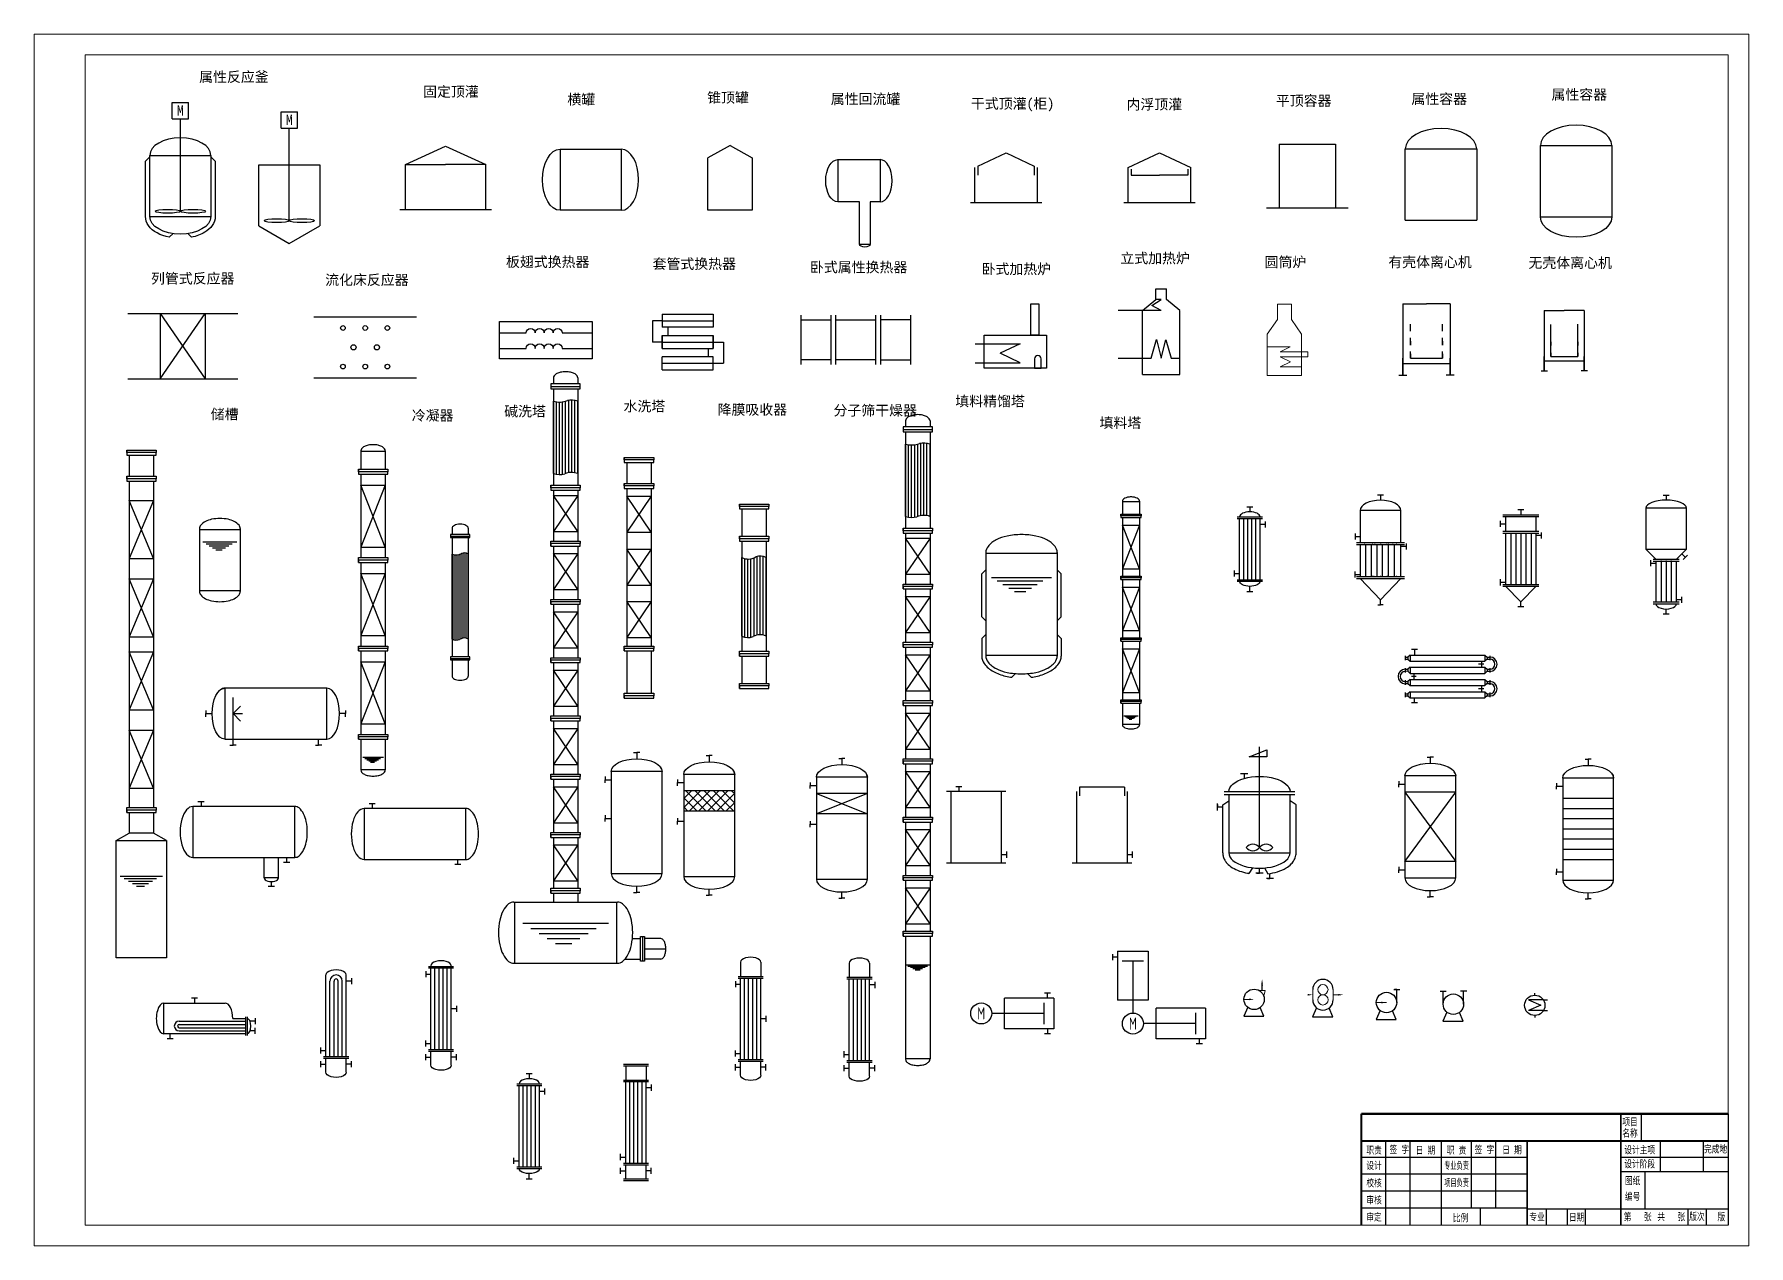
# Model space of a CAD drawing. Extents: x 2909 to 6527, y 1421 to 2016.
# Drawn here: x 5686 to 6527, y 1421 to 2015 of the extents above; entities that cross this region are included whole.
import ezdxf
from ezdxf.enums import TextEntityAlignment as Align

# ---------------------------------------------------------------- set-up
doc = ezdxf.new("R2010")
doc.units = 0
doc.linetypes.add('ACAD_ISO02W100', pattern=[15, 12, -3])
for name, color, linetype in [('sb', 2, 'Continuous'), ('sbnbps', 9, 'Continuous'), ('THIN_LINE', 1, 'Continuous')]:
    doc.layers.add(name, color=color, linetype=linetype)
doc.layers.add('细实线', color=7, linetype='Continuous', lineweight=18)
doc.styles.add('HGCAD', font='gbenor.shx', dxfattribs={"width": 0.75, "bigfont": 'gbcbig.shx'})
doc.styles.add('HZ#', font='')
doc.styles.get("Standard").update_dxf_attribs({"font": 'txt', "bigfont": 'gbcbig.shx'})
doc.styles.add('TQ', font='', dxfattribs={"width": 0.75})
doc.styles.get('HZ#').set_extended_font_data('SimSun')
doc.styles.get('TQ').set_extended_font_data('SimSun')
doc.dimstyles.new('HGCAD', dxfattribs={"dimtxt": 3.5, "dimasz": 2.5, "dimexe": 1, "dimexo": 1, "dimgap": 1, "dimtad": 1, "dimdec": 0, "dimzin": 0, "dimdsep": 46, "dimtxsty": 'HGCAD', "dimcen": 2.5, "dimadec": 0, "dimazin": 0, "dimtfac": 1, "dimtmove": 0, "dimatfit": 0, "dimfxl": 1, "dimtfill": 1, "dimarcsym": 0})

msp = doc.modelspace()

# ---------------------------------------------------------------- texts
at = {"style": 'TQ', "width": 0.75}
for s, p in [('项目', (6465.01, 1479.69)), ('名称', (6465.01, 1474.14)), ('第   张 ', (6465.7, 1433.15)), ('共   张 ', (6482.21, 1433.15))]:
    msp.add_text(s, height=3.6, dxfattribs=at).set_placement(p)
at = {"style": 'TQ'}
for s, width, p in [('职责', 0.75, (6343.23, 1465.83)), ('签 字', 0.75, (6355.61, 1466.14)), ('日 期', 0.75, (6368.45, 1465.79)), ('职 责', 0.75, (6383.69, 1465.83)), ('签 字', 0.75, (6397.34, 1466.02)), ('日 期', 0.75, (6410.87, 1465.96)), ('设计主项', 0.75, (6473.54, 1465.93)), ('完成地', 0.75, (6510.76, 1466.36)), ('设计', 0.75, (6343.23, 1458.29)), ('专业负责', 0.6, (6383.69, 1458.29)), ('设计阶段', 0.75, (6473.54, 1459.07)), ('图纸', 0.75, (6470.05, 1450.83)), ('校核', 0.75, (6343.23, 1449.72)), ('项目负责', 0.6, (6383.69, 1449.88)), ('编号', 0.75, (6470.05, 1443.07)), ('审核', 0.75, (6343.23, 1441.35)), ('审定', 0.75, (6343.2, 1432.98)), ('比例', 0.75, (6385.62, 1432.6)), ('专业', 0.75, (6423.19, 1433.11)), ('日期', 0.75, (6442.59, 1432.93)), ('版次', 0.75, (6501.6, 1433.27)), ('  版', 0.75, (6511.56, 1433.11))]:
    msp.add_text(s, height=3.6, dxfattribs=dict(at, width=width)).set_placement(p, align=Align.CENTER)
at = {"color": 1, "char_height": 5, "attachment_point": 1}
for s, insert in [('{\\fSimSun|b0|i0|c134|p2;属性反应釜}', (5766.87, 1996.37)), ('{\\fSimSun|b0|i0|c134|p2;横罐}', (5947.5, 1985.33)), ('{\\fSimSun|b0|i0|c134|p2;锥顶罐}', (6016.05, 1986.25)), ('{\\fSimSun|b0|i0|c134|p2;属性回流罐}', (6076.71, 1985.53)), ('{\\fSimSun|b0|i0|c134|p2;平顶容器}', (6295.06, 1984.68)), ('{\\fSimSun|b0|i0|c134|p2;属性容器}', (6361.54, 1985.58)), ('{\\fSimSun|b0|i0|c134|p2;属性容器}', (6430.25, 1987.7)), ('{\\fSimSun|b0|i0|c134|p2;板翅式换热器}', (5917.4, 1905.68)), ('{\\fSimSun|b0|i0|c134|p2;套管式换热器}', (5989.3, 1904.72)), ('{\\fSimSun|b0|i0|c134|p2;卧式属性换热器}', (6066.51, 1903.05)), ('{\\fSimSun|b0|i0|c134|p2;卧式加热炉}', (6150.7, 1902.17)), ('{\\fSimSun|b0|i0|c134|p2;立式加热炉}', (6218.77, 1907.46)), ('{\\fSimSun|b0|i0|c134|p2;圆筒炉}', (6289.55, 1905.57)), ('{\\fSimSun|b0|i0|c134|p2;有壳体离心机}', (6350.21, 1905.57)), ('{\\fSimSun|b0|i0|c134|p2;无壳体离心机}', (6418.97, 1905.21)), ('{\\fSimSun|b0|i0|c134|p2;列管式反应器}', (5743.25, 1897.54)), ('{\\fSimSun|b0|i0|c134|p2;流化床反应器}', (5828.7, 1896.83)), ('{\\fSimSun|b0|i0|c134|p2;水洗塔}', (5975.04, 1834.87)), ('{\\fSimSun|b0|i0|c134|p2;降膜吸收器}', (6021.2, 1833.22)), ('{\\fSimSun|b0|i0|c134|p2;分子筛干燥器}', (6078.06, 1832.81)), ('{\\fSimSun|b0|i0|c134|p2;填料精馏塔}', (6137.82, 1837.34)), ('{\\fSimSun|b0|i0|c134|p2;储槽}', (5772.56, 1830.96)), ('{\\fSimSun|b0|i0|c134|p2;冷凝器}', (5871.19, 1830.34)), ('{\\fSimSun|b0|i0|c134|p2;碱洗塔}', (5916.52, 1832.4)), ('{\\fSimSun|b0|i0|c134|p2;填料塔}', (6208.57, 1826.75))]:
    msp.add_mtext(s, dxfattribs=dict(at, insert=insert))
at = {"color": 1, "insert": (5876.76, 1989.12), "char_height": 5, "width": 64.057, "attachment_point": 1}
msp.add_mtext('{\\fSimSun|b0|i0|c134|p2;固定顶灌}', dxfattribs=at)
at = {"char_height": 5, "attachment_point": 1}
for s, insert, width in [('{\\fSimSun|b0|i0|c134|p2;\\C1;干式顶灌(柜)}', (6145.46, 1983.24), 39.5813), ('{\\fSimSun|b0|i0|c134|p2;\\C1;内浮顶灌}', (6221.8, 1982.88), 29.0471)]:
    msp.add_mtext(s, dxfattribs=dict(at, insert=insert, width=width))

# ---------------------------------------------------------------- blocks, each defined once
blk = doc.blocks.new('#HGCAD~PID~SB~011')
for p, q in [((-1.5, 34.25), (0, 34.25)), ((0, 34.25), (0, 31.25)), ((1.5, 34.25), (0, 34.25)), ((-15.5, 22.5), (-15.5, 21)), ((-15.5, 21), (-12.5, 21)), ((-15.5, 19.5), (-15.5, 21)), ((-3.75, 17.25), (0, 21)), ((0, 21), (0, 16.32)), ((3.75, 17.25), (0, 21)), ((-15.5, -19.5), (-15.5, -21)), ((-15.5, -22.5), (-15.5, -21)), ((-15.5, -21), (-12.5, -21)), ((0, -34.25), (0, -31.25)), ((-1.5, -34.25), (0, -34.25)), ((1.5, -34.25), (0, -34.25))]:
    blk.add_line(p, q)
at = {"color": 7}
for p, q in [((-12.5, 25), (-12.5, -25)), ((12.5, 25), (-12.5, 25)), ((-12.5, 21), (7.98, 21)), ((12.5, -25), (12.5, 25)), ((-12.5, -25), (12.5, -25))]:
    blk.add_line(p, q, dxfattribs=at)
blk.add_arc((9.32, 25), 3.18, 0, 40.29184, dxfattribs=at)
at = {"extrusion": (0, 0, -1)}
blk.add_ellipse((0, 25), major_axis=(12.5, 0), ratio=0.5, start_param=3.141593, end_param=6.283185, dxfattribs=at)
blk.add_ellipse((0, -25), major_axis=(12.5, 0), ratio=0.5, start_param=3.141593, end_param=6.283185)
blk = doc.blocks.new('#HGCAD-TF-TK~A1H~HGCAD标准图框')
at = {"layer": '细实线', "color": 7}
blk.add_lwpolyline([(10, -10), (-831, -10), (-831, 584), (10, 584)], close=True, dxfattribs=at)
at = {"layer": '细实线', "color": 4}
blk.add_lwpolyline([(0, 0), (-806, 0), (-806, 574), (0, 574)], close=True, dxfattribs=at)
blk = doc.blocks.new('属性反应釜1')
for p, q in [((0.367, 1.866), (0.633, 1.866)), ((0.367, 1.6), (0.367, 1.866)), ((0.633, 1.6), (0.633, 1.866)), ((0.367, 1.6), (0.633, 1.6)), ((0.5, 0.087), (0.5, 1.6)), ((0, 0.977), (-0.07, 0.906)), ((-0.07, 0), (-0.07, 0.906)), ((0, 1), (1, 1)), ((0, 0), (0, 1)), ((1, 1), (1, 0)), ((1, 0.977), (1.07, 0.906)), ((1.07, 0.906), (1.07, 0)), ((0, 0), (1, 0)), ((0.319, -0.338), (0.38, -0.277)), ((0.681, -0.338), (0.62, -0.277))]:
    blk.add_line(p, q)
blk.add_ellipse((0.5, 1), major_axis=(-0.5, 0), ratio=0.570921, start_param=3.141593, end_param=6.283185)
at = {"extrusion": (0, 0, -1)}
blk.add_ellipse((0.5, 0), major_axis=(-0.5, 0), ratio=0.570921, start_param=3.141593, end_param=6.283185, dxfattribs=at)
for centre in [(0.293, 0.087), (0.707, 0.087)]:
    blk.add_ellipse(centre, major_axis=(-0.207, 0), ratio=0.150794)
for points, knots in [([(0.319, -0.338), (0.174, -0.309), (0.048, -0.244), (-0.052, -0.104), (-0.07, -0.052), (-0.07, 0)], [5.052969, 5.052969, 5.052969, 5.052969, 5.898557, 5.898557, 6.283185, 6.283185, 6.283185, 6.283185]), ([(1.07, 0), (1.07, -0.052), (1.052, -0.102), (0.992, -0.189), (0.949, -0.226), (0.837, -0.294), (0.761, -0.321), (0.681, -0.337)], [3.141593, 3.141593, 3.141593, 3.141593, 3.520856, 3.520856, 3.900119, 3.900119, 4.371692, 4.371692, 4.371692, 4.371692])]:
    blk.add_open_spline(points, degree=3, knots=knots)
at = {"style": 'HZ#'}
blk.add_text('M', height=0.17, dxfattribs=at).set_placement((0.5, 1.733), align=Align.MIDDLE)
blk = doc.blocks.new('属性反应釜2')
for p, q in [((0.367, 1.6), (0.367, 1.866)), ((0.367, 1.866), (0.633, 1.866)), ((0.633, 1.6), (0.633, 1.866)), ((0.367, 1.6), (0.633, 1.6)), ((0.5, 0.087), (0.5, 1.6)), ((0, 0), (0, 1)), ((0, 1), (1, 1)), ((1, 1), (1, 0)), ((0, 0), (0.5, -0.285)), ((0.5, -0.285), (1, 0))]:
    blk.add_line(p, q)
for centre in [(0.293, 0.087), (0.707, 0.087)]:
    blk.add_ellipse(centre, major_axis=(-0.207, 0), ratio=0.150794)
at = {"style": 'HZ#'}
blk.add_text('M', height=0.17, dxfattribs=at).set_placement((0.5, 1.733), align=Align.MIDDLE)
blk = doc.blocks.new('固定顶灌')
for p, q in [((0.062, 0.49), (0.5, 0.693)), ((0.5, 0.693), (0.938, 0.49)), ((0.062, 0), (0.062, 0.49)), ((0.062, 0.49), (0.5, 0.49)), ((0.938, 0.49), (0.5, 0.49)), ((0.938, 0), (0.938, 0.49)), ((0, 0), (1, 0))]:
    blk.add_line(p, q)
blk = doc.blocks.new('横罐')
for p, q in [((0, 1), (0, 0)), ((0, 1), (1, 1)), ((1, 1), (1, 0)), ((1, 0), (0, 0))]:
    blk.add_line(p, q)
at = {"extrusion": (0, 0, -1)}
blk.add_ellipse((0, 0.5), major_axis=(0, 0.5), ratio=0.570921, start_param=3.141593, end_param=6.283185, dxfattribs=at)
blk.add_ellipse((1, 0.5), major_axis=(0, 0.5), ratio=0.570921, start_param=3.141593, end_param=6.283185)
blk = doc.blocks.new('锥顶罐')
for p, q in [((0.304, 0.884), (0, 0.714)), ((0, 0), (0, 0.714)), ((0.304, 0.884), (0.608, 0.714)), ((0.608, 0.714), (0.608, 0)), ((0.608, 0), (0, 0))]:
    blk.add_line(p, q)
blk = doc.blocks.new('列管式反应器')
for p, q in [((0, 0.592), (1, 0.592)), ((0.296, 0.592), (0.296, 0)), ((0.296, 0), (0.704, 0.592)), ((0.296, 0.592), (0.704, 0)), ((0.704, 0.592), (0.704, 0)), ((0, 0), (1, 0))]:
    blk.add_line(p, q)
blk = doc.blocks.new('流化床反应器')
for p, q in [((0, 0.592), (1, 0.592)), ((0, 0), (1, 0))]:
    blk.add_line(p, q)
for centre, radius in [((0.284, 0.484), 0.0228), ((0.5, 0.484), 0.0228), ((0.716, 0.484), 0.0228), ((0.386, 0.296), 0.0248), ((0.614, 0.296), 0.0248), ((0.284, 0.108), 0.0228), ((0.5, 0.108), 0.0228), ((0.716, 0.108), 0.0228)]:
    blk.add_circle(centre, radius)
blk = doc.blocks.new('立式加热炉')
for p, q in [((0.282, 0.746), (0.438, 0.873)), ((0.392, 0.805), (0.5, 0.873)), ((0.5, 0.746), (0.392, 0.805)), ((0.438, 0.873), (0.438, 1)), ((0.438, 1), (0.562, 1)), ((0.5, 0.873), (0.438, 0.873)), ((0.562, 0.873), (0.562, 1)), ((0.718, 0.746), (0.562, 0.873)), ((0.5, 0.746), (0, 0.746)), ((0.282, 0), (0.282, 0.746)), ((0.718, 0), (0.718, 0.746)), ((0.382, 0.189), (0.447, 0.407)), ((0.447, 0.407), (0.5, 0.189)), ((0.5, 0.189), (0.555, 0.404)), ((0.555, 0.404), (0.617, 0.189)), ((0, 0.189), (0.382, 0.189)), ((0.617, 0.189), (0.718, 0.189)), ((0.282, 0), (0.718, 0))]:
    blk.add_line(p, q)
blk = doc.blocks.new('属性回流罐1')
for p, q in [((0, 1), (1, 1)), ((0, 1), (0, 0)), ((1, 1), (1, 0)), ((0.515, 0), (0, 0)), ((0.515, -1), (0.515, 0)), ((1, 0), (0.765, 0)), ((0.765, 0), (0.765, -1)), ((0.515, -1), (0.765, -1))]:
    blk.add_line(p, q)
at = {"extrusion": (0, 0, -1)}
for centre, major_axis in [((0, 0.5), (0, 0.5)), ((0.64, -1), (-0.125, 0))]:
    blk.add_ellipse(centre, major_axis=major_axis, ratio=0.570921, start_param=3.141593, end_param=6.283185, dxfattribs=at)
blk.add_ellipse((1, 0.5), major_axis=(0, 0.5), ratio=0.570921, start_param=3.141593, end_param=6.283185)
blk = doc.blocks.new('平顶容器')
for p, q in [((0.156, 0.787), (0.156, 0)), ((0.156, 0.787), (0.845, 0.787)), ((0.845, 0.787), (0.845, 0)), ((1, 0), (0, 0))]:
    blk.add_line(p, q)
blk = doc.blocks.new('干式顶灌(柜)')
for p, q in [((0.062, 0), (0.062, 0.49)), ((0.105, 0.509), (0.5, 0.693)), ((0.105, 0.509), (0.105, 0.382)), ((0.5, 0.693), (0.895, 0.509)), ((0.895, 0.509), (0.895, 0.382)), ((0.938, 0), (0.938, 0.49)), ((0, 0), (1, 0))]:
    blk.add_line(p, q)
blk = doc.blocks.new('内浮顶灌')
for p, q in [((0.062, 0.49), (0.5, 0.693)), ((0.062, 0), (0.062, 0.49)), ((0.5, 0.693), (0.938, 0.49)), ((0.938, 0), (0.938, 0.49)), ((0.105, 0.466), (0.105, 0.382)), ((0.105, 0.382), (0.5, 0.382)), ((0.895, 0.382), (0.5, 0.382)), ((0.895, 0.466), (0.895, 0.382)), ((0, 0), (1, 0))]:
    blk.add_line(p, q)
blk = doc.blocks.new('属性容器模板2')
for p, q in [((0, 1), (1, 1)), ((0, 0), (0, 1)), ((1, 1), (1, 0)), ((0, 0), (1, 0))]:
    blk.add_line(p, q)
blk.add_ellipse((0.5, 1), major_axis=(-0.5, 0), ratio=0.570921, start_param=3.141593, end_param=6.283185)
blk = doc.blocks.new('属性容器模板1')
for p, q in [((0, 1), (1, 1)), ((0, 0), (0, 1)), ((1, 1), (1, 0)), ((0, 0), (1, 0))]:
    blk.add_line(p, q)
blk.add_ellipse((0.5, 1), major_axis=(-0.5, 0), ratio=0.570921, start_param=3.141593, end_param=6.283185)
at = {"extrusion": (0, 0, -1)}
blk.add_ellipse((0.5, 0), major_axis=(-0.5, 0), ratio=0.570921, start_param=3.141593, end_param=6.283185, dxfattribs=at)
blk = doc.blocks.new('板翅式换热器')
blk.add_lwpolyline([(0, 0.402), (1, 0.402), (1, 0), (0, 0)], close=True)
for points in [[(0, 0.28), (0.288, 0.28, -1), (0.384, 0.28, -1), (0.481, 0.28, -1), (0.578, 0.28, -1), (0.674, 0.28), (1, 0.28)], [(0, 0.114), (0.288, 0.114, -1), (0.384, 0.114, -1), (0.481, 0.114, -1), (0.578, 0.114, -1), (0.674, 0.114), (1, 0.114)]]:
    blk.add_lwpolyline(points, format="xyb")
blk = doc.blocks.new('套管式换热器')
for points in [[(0.135, 0.777), (0.135, 0.597)], [(0.135, 0.777), (0.852, 0.777)], [(0.852, 0.777), (0.852, 0.597)], [(0.135, 0.687), (0, 0.687)], [(0, 0.687), (0, 0.388)], [(0.135, 0.687), (0.852, 0.687)], [(0.852, 0.597), (0.135, 0.597)], [(0.222, 0.478), (0.222, 0.597)], [(0.135, 0.388), (0, 0.388)], [(0.135, 0.299), (0.135, 0.478)], [(0.135, 0.478), (0.852, 0.478)], [(0.135, 0.478), (0.135, 0.299)], [(0.135, 0.478), (0.852, 0.478)], [(0.135, 0.478), (0.135, 0.299)], [(0.135, 0.299), (0.135, 0.478)], [(0.135, 0.478), (0.222, 0.478)], [(0.135, 0.388), (0.852, 0.388)], [(0.135, 0.388), (0.852, 0.388)], [(0.135, 0.299), (0.852, 0.299)], [(0.135, 0.299), (0.852, 0.299)], [(0.786, 0.179), (0.786, 0.299)], [(0.852, 0.299), (0.852, 0.478)], [(0.852, 0.478), (0.852, 0.332)], [(0.852, 0.478), (0.852, 0.299)], [(0.852, 0.299), (0.852, 0.444)], [(0.852, 0.388), (0.995, 0.388)], [(0.995, 0.388), (0.995, 0.09)], [(0.135, 0), (0.135, 0.179)], [(0.852, 0.179), (0.135, 0.179)], [(0.135, 0.09), (0.852, 0.09)], [(0.135, 0), (0.852, 0)], [(0.852, 0.179), (0.786, 0.179)], [(0.852, 0), (0.852, 0.179)], [(0.852, 0.09), (0.995, 0.09)]]:
    blk.add_lwpolyline(points)
blk = doc.blocks.new('属性卧式换热器3')
for p, q in [((-0.87, -0.12), (-0.87, 1.12)), ((-0.87, 1), (-0.12, 1)), ((-0.12, -0.12), (-0.12, 1.12)), ((0, -0.12), (0, 1.12)), ((0, 1), (1, 1)), ((1, -0.12), (1, 1.12)), ((1, -0.12), (1, 1.12)), ((1.12, -0.12), (1.12, 1.12)), ((1.87, 1), (1.12, 1)), ((1.87, -0.12), (1.87, 1.12)), ((-0.12, 0), (-0.87, 0)), ((1, 0), (0, 0)), ((1.12, 0), (1.87, 0))]:
    blk.add_line(p, q)
blk = doc.blocks.new('卧式管式加热炉')
for p, q in [((0, 0.344), (0.628, 0.344)), ((0.628, 0.344), (0.347, 0.21)), ((0, 0.077), (0.628, 0.077)), ((0.628, 0.077), (0.347, 0.21))]:
    blk.add_line(p, q)
for points in [[(0.78, 0.904), (0.891, 0.904), (0.891, 0.462), (0.78, 0.462)], [(0.126, 0.462), (1, 0.462), (1, 0), (0.126, 0)]]:
    blk.add_lwpolyline(points, close=True)
blk.add_lwpolyline([(0.829, 0.132), (0.829, 0), (0.924, 0), (0.924, 0.132)])
blk.add_arc((0.876, 0.132), 0.0475, 0, 180)
blk = doc.blocks.new('圆筒炉1')
at = {"lineweight": 0}
for points in [[(0.241, 0.996), (0.143, 0.996)], [(0.241, 0.996), (0.143, 0.996)], [(0.143, 0.996), (0.143, 0.785)], [(0.241, 0.996), (0.339, 0.996)], [(0.241, 0.996), (0.339, 0.996)], [(0.339, 0.996), (0.339, 0.785)], [(0, 0.576), (0.143, 0.785)], [(0.482, 0.576), (0.339, 0.785)], [(0, 0), (0, 0.576)], [(0, 0.483), (0, 0.576)], [(0, 0), (0, 0.483)], [(0.482, 0.483), (0.482, 0.576)], [(0.482, 0.576), (0.482, 0.329)], [(0.482, 0), (0.482, 0.483)], [(0.321, 0.399), (0, 0.399)], [(0.181, 0.329), (0.321, 0.399)], [(0.482, 0.329), (0.181, 0.329)], [(0.568, 0.262), (0.181, 0.262)], [(0.181, 0.262), (0.328, 0.191)], [(0.482, 0.329), (0.568, 0.329)], [(0.568, 0.329), (0.568, 0.262)], [(0.482, 0), (0, 0)], [(0, 0), (0.482, 0)], [(0, 0), (0.241, 0)], [(0.328, 0.191), (0.181, 0.121)], [(0.482, 0.121), (0.181, 0.121)], [(0.482, 0), (0.482, 0.121)]]:
    blk.add_lwpolyline(points, dxfattribs=at)
blk = doc.blocks.new('TMain#Pumpandreduce_machine35-有孔壳体离心机')
at = {"linetype": 'ACAD_ISO02W100'}
for p, q in [((0.054, 0.999), (0.054, 0)), ((0.054, 0.999), (0.386, 0.999)), ((0.717, 0.999), (0.386, 0.999)), ((0.717, 0.999), (0.717, 0)), ((0.163, 0.616), (0.163, 0.714)), ((0.163, 0.42), (0.163, 0.521)), ((0.609, 0.616), (0.609, 0.714)), ((0.609, 0.42), (0.609, 0.521)), ((0.163, 0.476), (0.163, 0.42)), ((0.163, 0.297), (0.163, 0.33)), ((0.163, 0.238), (0.163, 0.297)), ((0.163, 0.297), (0.163, 0.238)), ((0.609, 0.476), (0.609, 0.42)), ((0.609, 0.297), (0.609, 0.33)), ((0.609, 0.238), (0.609, 0.297)), ((0.609, 0.297), (0.609, 0.238)), ((0, 0), (0.068, 0)), ((0.054, 0), (0.054, 0.238)), ((0.054, 0), (0.054, 0.163)), ((0.054, 0.163), (0.054, 0.163)), ((0.054, 0.163), (0.717, 0.163)), ((0.068, 0), (0.108, 0)), ((0.163, 0.238), (0.609, 0.238)), ((0.703, 0), (0.663, 0)), ((0.771, 0), (0.703, 0)), ((0.717, 0), (0.717, 0.238)), ((0.717, 0), (0.717, 0.163))]:
    blk.add_line(p, q, dxfattribs=at)
blk = doc.blocks.new('无孔壳体离心机')
at = {"linetype": 'ACAD_ISO02W100'}
for p, q in [((0.053, 0.985), (0.053, 0)), ((0.053, 0.985), (0.38, 0.985)), ((0.707, 0.985), (0.38, 0.985)), ((0.707, 0.985), (0.707, 0)), ((0.16, 0.235), (0.16, 0.757)), ((0.16, 0.608), (0.16, 0.705)), ((0.601, 0.235), (0.601, 0.762)), ((0.601, 0.608), (0.601, 0.705)), ((0.16, 0.415), (0.16, 0.514)), ((0.16, 0.47), (0.16, 0.415)), ((0.16, 0.293), (0.16, 0.325)), ((0.16, 0.235), (0.16, 0.293)), ((0.16, 0.293), (0.16, 0.235)), ((0.601, 0.415), (0.601, 0.514)), ((0.601, 0.47), (0.601, 0.415)), ((0.601, 0.293), (0.601, 0.325)), ((0.601, 0.235), (0.601, 0.293)), ((0.601, 0.293), (0.601, 0.235)), ((0, 0), (0.067, 0)), ((0.053, 0), (0.053, 0.235)), ((0.053, 0), (0.053, 0.161)), ((0.053, 0.161), (0.053, 0.161)), ((0.053, 0.161), (0.707, 0.161)), ((0.067, 0), (0.107, 0)), ((0.16, 0.235), (0.601, 0.235)), ((0.694, 0), (0.654, 0)), ((0.761, 0), (0.694, 0)), ((0.707, 0), (0.707, 0.235)), ((0.707, 0), (0.707, 0.161))]:
    blk.add_line(p, q, dxfattribs=at)
blk = doc.blocks.new('填料塔')
at = {"layer": 'sb', "color": 0}
for p, q in [((27445, 11922), (27445, 11017)), ((27445, 11897), (28645, 11897)), ((28645, 11922), (28645, 11017)), ((27325, 11017), (28765, 11017)), ((27325, 10897), (27325, 11017)), ((27325, 11017), (27325, 10777)), ((28765, 11017), (28765, 10897)), ((28765, 10897), (27325, 10897)), ((27325, 10777), (28765, 10777)), ((27445, 10777), (27445, 6684)), ((28645, 10777), (28645, 6684)), ((28765, 10777), (28765, 10897)), ((27325, 6444), (27325, 6684)), ((27325, 6684), (28765, 6684)), ((28765, 6564), (27325, 6564)), ((27325, 6564), (27325, 6444)), ((27325, 6444), (28765, 6444)), ((27445, 6444), (27445, 2350)), ((28645, 6444), (28645, 2350)), ((28765, 6684), (28765, 6564)), ((28765, 6444), (28765, 6564)), ((27325, 2110), (27325, 2350)), ((27325, 2350), (28765, 2350)), ((28765, 2230), (27325, 2230)), ((27325, 2230), (27325, 2110)), ((27325, 2110), (28765, 2110)), ((27445, 2110), (27445, -1983)), ((28645, 2110), (28645, -1983)), ((28765, 2350), (28765, 2230)), ((28765, 2110), (28765, 2230)), ((27325, -2223), (27325, -1983)), ((27325, -1983), (28765, -1983)), ((27325, -2223), (27325, -1983)), ((27325, -1983), (28765, -1983)), ((28765, -2103), (27325, -2103)), ((27325, -2103), (27325, -2223)), ((28765, -2103), (27325, -2103)), ((27325, -2103), (27325, -2223)), ((27325, -2223), (28765, -2223)), ((27325, -2223), (28765, -2223)), ((27445, -2223), (27445, -3728)), ((28645, -2223), (28645, -3728)), ((28765, -1983), (28765, -2103)), ((28765, -1983), (28765, -2103)), ((28765, -2223), (28765, -2103)), ((28765, -2223), (28765, -2103)), ((27445, -3703), (28645, -3703))]:
    blk.add_line(p, q, dxfattribs=at)
for centre, radius, start, end in [((27604, 11922), 159, 140.36073, 180), ((27813, 11749), 431, 116.56505, 140.36073), ((27953, 11469), 743, 101.70092, 116.56505), ((28045, 11025), 1197, 90, 101.70092), ((28045, 11025), 1197, 78.29908, 90), ((28137, 11469), 743, 63.43495, 78.29908), ((28277, 11749), 431, 39.63927, 63.43495), ((28486, 11922), 159, 0, 39.63927), ((27604, -3728), 159, 180, 219.63927), ((27813, -3555), 431, 219.63927, 243.43495), ((27953, -3276), 743, 243.43495, 258.29908), ((28045, -2832), 1197, 258.29908, 270), ((28045, -2832), 1197, 270, 281.70092), ((28137, -3276), 743, 281.70092, 296.56505), ((28277, -3555), 431, 296.56505, 320.36073), ((28486, -3728), 159, 320.36073, 0)]:
    blk.add_arc(centre, radius, start, end, dxfattribs=at)
at = {"layer": 'sbnbps', "color": 0}
for p, q in [((28645, 10243), (27445, 7195)), ((27445, 10243), (28645, 10243)), ((28645, 7195), (27445, 10243)), ((27445, 7195), (28645, 7195)), ((28645, 5910), (27445, 2862)), ((27445, 5910), (28645, 5910)), ((28645, 2862), (27445, 5910)), ((27445, 2862), (28645, 2862)), ((28645, -1471), (27445, 1577)), ((27445, 1577), (28645, 1577)), ((28645, 1577), (27445, -1471)), ((27445, -1471), (28645, -1471)), ((27541, -3106), (28549, -3106)), ((27637, -3166), (28405, -3166)), ((27733, -3226), (28309, -3226)), ((27829, -3286), (28213, -3286)), ((27925, -3346), (28117, -3346))]:
    blk.add_line(p, q, dxfattribs=at)
blk = doc.blocks.new('#HGCAD~PID~SB~001')
at = {"color": 7}
for p, q in [((-25, 12.5), (-25, -12.5)), ((25, 12.5), (-25, 12.5)), ((-19.5, 14.8), (-22.5, 14.8)), ((-21, 14.8), (-21, 12.5)), ((25, -12.5), (25, 12.5)), ((-25, -12.5), (25, -12.5)), ((10, -22.55), (10, -12.5)), ((17, -22.55), (17, -12.5)), ((19.5, -14.8), (22.5, -14.8)), ((21, -14.8), (21, -12.5)), ((17, -22.55), (10, -22.55)), ((13.5, -26.6), (13.5, -24.3)), ((12, -26.6), (15, -26.6))]:
    blk.add_line(p, q, dxfattribs=at)
blk.add_lwpolyline([(25, -12.5, 0.17764), (27.06, -11.74, 0.103647), (29.32, -8.84, 0.063782), (30.6, -5.06, 0.04996), (31.11, 0, 0.04996), (30.6, 5.06, 0.063782), (29.32, 8.84, 0.103647), (27.06, 11.74, 0.17764), (25, 12.5, 0.17764)], format="xyb", dxfattribs=at)
for centre, major_axis in [((-25, 0), (0, 12.5)), ((13.5, -22.55), (-3.5, 0))]:
    blk.add_ellipse(centre, major_axis=major_axis, ratio=0.5, start_param=0, end_param=3.141593)
blk = doc.blocks.new('#HGCAD~PID~SB~002')
at = {"color": 7}
for p, q in [((-25, 12.5), (-25, -12.5)), ((25, 12.5), (-25, 12.5)), ((-19.5, 14.8), (-22.5, 14.8)), ((-21, 14.8), (-21, 12.5)), ((25, -12.5), (25, 12.5)), ((-25, -12.5), (25, -12.5)), ((19.5, -14.8), (22.5, -14.8)), ((21, -14.8), (21, -12.5))]:
    blk.add_line(p, q, dxfattribs=at)
blk.add_lwpolyline([(25, -12.5, 0.17764), (27.06, -11.74, 0.103647), (29.32, -8.84, 0.063782), (30.6, -5.06, 0.04996), (31.11, 0, 0.04996), (30.6, 5.06, 0.063782), (29.32, 8.84, 0.103647), (27.06, 11.74, 0.17764), (25, 12.5, 0.17764)], format="xyb", dxfattribs=at)
blk.add_ellipse((-25, 0), major_axis=(0, 12.5), ratio=0.5, start_param=0, end_param=3.141593)
blk = doc.blocks.new('#HGCAD~PID~SB~003')
for p, q in [((-1.5, 34.25), (0, 34.25)), ((0, 34.25), (0, 31.25)), ((1.5, 34.25), (0, 34.25)), ((-15.5, 22.5), (-15.5, 21)), ((-15.5, 21), (-12.5, 21)), ((-15.5, 19.5), (-15.5, 21)), ((-15.5, 3.54), (-15.5, 2.04)), ((-15.5, 0.54), (-15.5, 2.04)), ((-15.5, 2.04), (-12.5, 2.04)), ((0, -34.25), (0, -31.25)), ((-1.5, -34.25), (0, -34.25)), ((1.5, -34.25), (0, -34.25))]:
    blk.add_line(p, q)
at = {"color": 7}
for p, q in [((-12.5, 25), (-12.5, -25)), ((12.5, 25), (-12.5, 25)), ((12.5, -25), (12.5, 25)), ((-12.5, -25), (12.5, -25))]:
    blk.add_line(p, q, dxfattribs=at)
blk.add_arc((9.32, 25), 3.18, 0, 40.29184, dxfattribs=at)
at = {"extrusion": (0, 0, -1)}
blk.add_ellipse((0, 25), major_axis=(12.5, 0), ratio=0.5, start_param=3.141593, end_param=6.283185, dxfattribs=at)
blk.add_ellipse((0, -25), major_axis=(12.5, 0), ratio=0.5, start_param=3.141593, end_param=6.283185)
blk = doc.blocks.new('#HGCAD~PID~SB~004')
h = blk.add_hatch()
h.set_pattern_fill('ANSI37', color=256, style=0)
h.set_pattern_definition([(45, (10003.198, -3094.641), (-2.245064, 2.245064), []), (135, (10003.198, -3094.641), (-2.245064, -2.245064), [])])
h.paths.add_polyline_path([(12.5, 17), (-12.5, 17), (-12.5, 7), (12.5, 7)])
for p, q in [((-1.5, 34.25), (0, 34.25)), ((0, 34.25), (0, 31.25)), ((1.5, 34.25), (0, 34.25)), ((-15.5, 22.5), (-15.5, 21)), ((-15.5, 21), (-12.5, 21)), ((-15.5, 19.5), (-15.5, 21)), ((-15.5, 3.54), (-15.5, 2.04)), ((-15.5, 0.54), (-15.5, 2.04)), ((-15.5, 2.04), (-12.5, 2.04)), ((0, -34.25), (0, -31.25)), ((-1.5, -34.25), (0, -34.25)), ((1.5, -34.25), (0, -34.25))]:
    blk.add_line(p, q)
at = {"color": 7}
for p, q in [((-12.5, 25), (-12.5, -25)), ((12.5, 25), (-12.5, 25)), ((12.5, 17), (-12.5, 17)), ((12.5, -25), (12.5, 25)), ((12.5, 7), (-12.5, 7)), ((-12.5, -25), (12.5, -25))]:
    blk.add_line(p, q, dxfattribs=at)
blk.add_arc((9.32, 25), 3.18, 0, 40.29184, dxfattribs=at)
at = {"extrusion": (0, 0, -1)}
blk.add_ellipse((0, 25), major_axis=(12.5, 0), ratio=0.5, start_param=3.141593, end_param=6.283185, dxfattribs=at)
blk.add_ellipse((0, -25), major_axis=(12.5, 0), ratio=0.5, start_param=3.141593, end_param=6.283185)
blk = doc.blocks.new('#HGCAD~PID~SB~005')
for p, q in [((-1.5, 34.25), (0, 34.25)), ((0, 34.25), (0, 31.25)), ((1.5, 34.25), (0, 34.25)), ((-15.5, 22.5), (-15.5, 21)), ((-15.5, 21), (-12.5, 21)), ((-15.5, 19.5), (-15.5, 21)), ((-12.5, 17), (12.5, 7)), ((12.5, 17), (-12.5, 7)), ((-15.5, 3.54), (-15.5, 2.04)), ((-15.5, 0.54), (-15.5, 2.04)), ((-15.5, 2.04), (-12.5, 2.04)), ((0, -34.25), (0, -31.25)), ((-1.5, -34.25), (0, -34.25)), ((1.5, -34.25), (0, -34.25))]:
    blk.add_line(p, q)
at = {"color": 7}
for p, q in [((-12.5, 25), (-12.5, -25)), ((12.5, 25), (-12.5, 25)), ((12.5, 17), (-12.5, 17)), ((12.5, -25), (12.5, 25)), ((12.5, 7), (-12.5, 7)), ((-12.5, -25), (12.5, -25))]:
    blk.add_line(p, q, dxfattribs=at)
blk.add_arc((9.32, 25), 3.18, 0, 40.29184, dxfattribs=at)
at = {"extrusion": (0, 0, -1)}
blk.add_ellipse((0, 25), major_axis=(12.5, 0), ratio=0.5, start_param=3.141593, end_param=6.283185, dxfattribs=at)
blk.add_ellipse((0, -25), major_axis=(12.5, 0), ratio=0.5, start_param=3.141593, end_param=6.283185)
blk = doc.blocks.new('#HGCAD~PID~SB~006')
at = {"color": 7}
for p, q in [((14.62, 17.5), (-14.62, 17.5)), ((-12.5, 17.5), (-12.5, -17.5)), ((-7, 19.8), (-10, 19.8)), ((-8.5, 19.8), (-8.5, 17.5)), ((12.5, -17.5), (12.5, 17.5)), ((14.8, -13.5), (12.5, -13.5)), ((14.8, -12), (14.8, -15)), ((-14.62, -17.5), (14.62, -17.5))]:
    blk.add_line(p, q, dxfattribs=at)
blk = doc.blocks.new('#HGCAD~PID~SB~007')
at = {"color": 7}
for p, q in [((-12.5, 17.5), (-12.5, -17.5)), ((12.5, -17.5), (12.5, 17.5)), ((14.8, -13.5), (12.5, -13.5)), ((14.8, -12), (14.8, -15)), ((-14.62, -17.5), (14.62, -17.5))]:
    blk.add_line(p, q, dxfattribs=at)
for p, q in [((-11, 19.62), (-11, 15.38)), ((11, 19.62), (-11, 19.62)), ((11, 19.62), (11, 15.38))]:
    blk.add_line(p, q)
blk = doc.blocks.new('#HGCAD~PID~SB~008')
at = {"color": 7}
for p, q in [((-5.02, 47.12), (3.66, 50.51)), ((0, 2.6), (0, 52.07)), ((3.66, 50.51), (3.66, 47.12)), ((3.66, 47.12), (-5.02, 47.12)), ((-18, 23.49), (-15, 25.51)), ((17.39, 30), (-17.39, 30)), ((17.39, 28.44), (-17.39, 28.44)), ((-15, 28.44), (-15, 0)), ((15, 0), (15, 28.44)), ((18, 23.49), (15, 25.51)), ((-18, 0), (-18, 23.49)), ((18, 0), (18, 23.49)), ((-15, 0), (15, 0)), ((-3.44, -7.3), (-5.16, -10.09)), ((2.4, -7.4), (4.15, -10.24))]:
    blk.add_line(p, q, dxfattribs=at)
for p, q in [((-9.28, 38.99), (-5.78, 38.99)), ((-7.53, 38.99), (-7.53, 36.49)), ((-20.51, 20.74), (-20.51, 24.24)), ((-20.51, 23.74), (-20.51, 22.49)), ((-20.51, 21.24), (-20.51, 22.49)), ((-20.51, 22.49), (-18, 22.49)), ((0, -10.01), (0, -7.5)), ((1.75, -10.01), (-1.75, -10.01)), ((-1.25, -10.01), (0, -10.01)), ((1.25, -10.01), (0, -10.01)), ((6.9, -12.6), (3.4, -12.6)), ((3.9, -12.6), (5.15, -12.6)), ((5.15, -12.6), (5.15, -10.09)), ((6.4, -12.6), (5.15, -12.6))]:
    blk.add_line(p, q)
for centre, start, end in [((-3.27, 0.02), 38.32444, 141.67556), ((-3.27, 5.19), 218.32444, 321.67556), ((3.27, 0.02), 38.32444, 141.67556), ((3.27, 5.19), 218.32444, 321.67556)]:
    blk.add_arc(centre, 4.17, start, end, dxfattribs=at)
at = {"extrusion": (0, 0, -1)}
blk.add_ellipse((0, 30), major_axis=(-15, 0), ratio=0.5, start_param=6.283185, end_param=9.424778, dxfattribs=at)
blk.add_ellipse((0, 0), major_axis=(-15, 0), ratio=0.5, start_param=6.283185, end_param=9.424778)
for points, knots in [([(-18, 0), (-18, -0.63), (-17.91, -1.25), (-17.58, -2.44), (-17.33, -3.01), (-16.73, -4.08), (-16.37, -4.57), (-15.19, -5.89), (-14.27, -6.63), (-12.19, -7.91), (-11.04, -8.45), (-8.57, -9.35), (-7.24, -9.7), (-5.63, -10.01), (-5.39, -10.05), (-5.16, -10.09)], [6.283185, 6.283185, 6.283185, 6.283185, 6.422127, 6.422127, 6.56107, 6.56107, 6.700012, 6.700012, 6.96411, 6.96411, 7.228208, 7.228208, 7.492306, 7.492306, 7.537217, 7.537217, 7.537217, 7.537217]), ([(4.15, -10.24), (5.78, -10.02), (7.37, -9.69), (10.37, -8.75), (11.78, -8.14), (13.98, -6.83), (14.84, -6.18), (16.16, -4.85), (16.66, -4.2), (17.46, -2.78), (17.75, -1.99), (17.97, -0.79), (18, -0.39), (18, 0)], [8.107464, 8.107464, 8.107464, 8.107464, 8.412556, 8.412556, 8.727307, 8.727307, 8.966135, 8.966135, 9.151648, 9.151648, 9.337161, 9.337161, 9.424775, 9.424775, 9.424775, 9.424775])]:
    blk.add_open_spline(points, degree=3, knots=knots)
blk = doc.blocks.new('#HGCAD~PID~SB~009')
for p, q in [((-1.5, 34.25), (0, 34.25)), ((0, 34.25), (0, 31.25)), ((1.5, 34.25), (0, 34.25)), ((-15.5, 22.5), (-15.5, 21)), ((-15.5, 21), (-12.5, 21)), ((-15.5, 19.5), (-15.5, 21)), ((-12.5, -17), (12.5, 17)), ((-12.5, 17), (12.5, -17)), ((-15.5, -19.5), (-15.5, -21)), ((-15.5, -22.5), (-15.5, -21)), ((-15.5, -21), (-12.5, -21)), ((0, -34.25), (0, -31.25)), ((-1.5, -34.25), (0, -34.25)), ((1.5, -34.25), (0, -34.25))]:
    blk.add_line(p, q)
at = {"color": 7}
for p, q in [((-12.5, 25), (-12.5, -25)), ((12.5, 25), (-12.5, 25)), ((12.5, 17), (-12.5, 17)), ((12.5, -25), (12.5, 25)), ((12.5, -17), (-12.5, -17)), ((-12.5, -25), (12.5, -25))]:
    blk.add_line(p, q, dxfattribs=at)
blk.add_arc((9.32, 25), 3.18, 0, 40.29184, dxfattribs=at)
at = {"extrusion": (0, 0, -1)}
blk.add_ellipse((0, 25), major_axis=(12.5, 0), ratio=0.5, start_param=3.141593, end_param=6.283185, dxfattribs=at)
blk.add_ellipse((0, -25), major_axis=(12.5, 0), ratio=0.5, start_param=3.141593, end_param=6.283185)
blk = doc.blocks.new('#HGCAD~PID~SB~010')
for p, q in [((-1.5, 34.25), (0, 34.25)), ((0, 34.25), (0, 31.25)), ((1.5, 34.25), (0, 34.25)), ((-15.5, 22.5), (-15.5, 21)), ((-15.5, 21), (-12.5, 21)), ((-15.5, 19.5), (-15.5, 21)), ((-15.5, -19.5), (-15.5, -21)), ((-15.5, -22.5), (-15.5, -21)), ((-15.5, -21), (-12.5, -21)), ((0, -34.25), (0, -31.25)), ((-1.5, -34.25), (0, -34.25)), ((1.5, -34.25), (0, -34.25))]:
    blk.add_line(p, q)
at = {"color": 7}
for p, q in [((-12.5, 25), (-12.5, -25)), ((12.5, 25), (-12.5, 25)), ((12.5, -25), (12.5, 25)), ((12.5, 15), (-12.5, 15)), ((12.5, 10), (-12.5, 10)), ((12.5, 5), (-12.5, 5)), ((12.5, 0), (-12.5, 0)), ((12.5, -5), (-12.5, -5)), ((12.5, -10), (-12.5, -10)), ((12.5, -15), (-12.5, -15)), ((-12.5, -25), (12.5, -25))]:
    blk.add_line(p, q, dxfattribs=at)
blk.add_arc((9.32, 25), 3.18, 0, 40.29184, dxfattribs=at)
at = {"extrusion": (0, 0, -1)}
blk.add_ellipse((0, 25), major_axis=(12.5, 0), ratio=0.5, start_param=3.141593, end_param=6.283185, dxfattribs=at)
blk.add_ellipse((0, -25), major_axis=(12.5, 0), ratio=0.5, start_param=3.141593, end_param=6.283185)
blk = doc.blocks.new('#HGCAD~PID~SB~012')
for p, q in [((20.24, 10.01), (17.24, 10.01)), ((18.74, 10.01), (18.74, 7.5)), ((48.48, 0.12), (48.48, -2.88)), ((6.75, -10.01), (6.75, -7.5)), ((48.48, -1.38), (45.97, -1.38)), ((48.48, -6.12), (45.97, -6.12)), ((48.48, -7.62), (48.48, -4.62)), ((8.25, -10.01), (5.25, -10.01))]:
    blk.add_line(p, q)
at = {"color": 7}
for p, q in [((3.75, 7.5), (33.74, 7.5)), ((3.75, -7.5), (3.75, 7.5)), ((37.49, 0), (43.75, 0)), ((43.75, 0.82), (43.75, -8.32)), ((44.52, 0.82), (44.52, -8.32)), ((43.75, -7.5), (3.75, -7.5)), ((11.22, -1.35), (43.75, -1.35)), ((11.22, -2.95), (43.75, -2.95)), ((11.22, -4.55), (43.75, -4.55)), ((11.22, -6.15), (43.75, -6.15))]:
    blk.add_line(p, q, dxfattribs=at)
for radius in [2.4, 0.8]:
    blk.add_arc((11.22, -3.75), radius, 90, 270)
for centre, major_axis, start_param, end_param in [((3.75, 0), (0, 7.5), 0, 3.141593), ((33.74, 0), (0, 7.5), 4.712389, 6.283185), ((44.52, -3.75), (0, 3.75), 3.141593, 6.283185)]:
    blk.add_ellipse(centre, major_axis=major_axis, ratio=0.5, start_param=start_param, end_param=end_param)
blk = doc.blocks.new('#HGCAD~PID~SB~013')
at = {"color": 7}
for p, q in [((-27.7, 5), (-20.77, 5)), ((-20.77, 6.16), (-20.77, -6.16)), ((-20, 6.16), (-20, -6.16)), ((-20, 5), (20, 5)), ((-20, 3), (17.04, 3)), ((-20, 1), (17.04, 1)), ((-27.7, -5), (-20.77, -5)), ((-20, -1), (17.04, -1)), ((-20, -3), (17.04, -3)), ((-20, -5), (20, -5))]:
    blk.add_line(p, q, dxfattribs=at)
for p, q in [((-25.27, 7.5), (-22.27, 7.5)), ((-23.77, 7.5), (-23.77, 5)), ((-18.5, 7.5), (-15.5, 7.5)), ((-17, 7.5), (-17, 5)), ((-25.27, -7.5), (-22.27, -7.5)), ((-23.77, -7.5), (-23.77, -5)), ((18.5, -7.5), (15.5, -7.5)), ((17, -7.5), (17, -5))]:
    blk.add_line(p, q)
for radius in [3, 1]:
    blk.add_arc((17.04, 0), radius, 270, 90)
at = {"extrusion": (0, 0, -1)}
blk.add_ellipse((-27.7, 0), major_axis=(0, -5), ratio=0.5, start_param=0, end_param=3.141593, dxfattribs=at)
blk.add_ellipse((20, 0), major_axis=(0, -5), ratio=0.5, start_param=0, end_param=3.141593)
blk = doc.blocks.new('#HGCAD~PID~SB~014')
at = {"color": 7}
for p, q in [((-27.7, 5), (-20.77, 5)), ((-20.77, 6.16), (-20.77, -6.16)), ((-20, 6.16), (-20, -6.16)), ((-20, 5), (20, 5)), ((-20, 3), (20, 3)), ((-20, 1), (20, 1)), ((20, 6.16), (20, -6.16)), ((20.77, 6.16), (20.77, -6.16)), ((-27.7, -5), (-20.77, -5)), ((-20, -1), (20, -1)), ((-20, -3), (20, -3)), ((-20, -5), (20, -5))]:
    blk.add_line(p, q, dxfattribs=at)
for p, q in [((-25.27, 7.5), (-22.27, 7.5)), ((-23.77, 7.5), (-23.77, 5)), ((-18.5, 7.5), (-15.5, 7.5)), ((-17, 7.5), (-17, 5)), ((18.5, 7.5), (15.5, 7.5)), ((17, 7.5), (17, 5)), ((21.02, 5), (20.77, 5)), ((-25.27, -7.5), (-22.27, -7.5)), ((-23.77, -7.5), (-23.77, -5)), ((1.5, -7.5), (-1.5, -7.5)), ((0, -7.5), (0, -5)), ((21.02, -5), (20.77, -5))]:
    blk.add_line(p, q)
at = {"extrusion": (0, 0, -1)}
blk.add_ellipse((-27.7, 0), major_axis=(0, -5), ratio=0.5, start_param=0, end_param=3.141593, dxfattribs=at)
blk.add_ellipse((21.02, 0), major_axis=(0, -5), ratio=0.5, start_param=0, end_param=3.141593)
blk = doc.blocks.new('#HGCAD~PID~SB~015')
for p, q in [((-25.77, 1.5), (-25.77, -1.5)), ((-25.77, 0), (-23.27, 0)), ((-18.5, 7.5), (-15.5, 7.5)), ((-17, 7.5), (-17, 5)), ((25.77, 0), (23.27, 0)), ((25.77, 1.5), (25.77, -1.5)), ((18.5, -7.5), (15.5, -7.5)), ((17, -7.5), (17, -5))]:
    blk.add_line(p, q)
at = {"color": 7}
for p, q in [((-20.77, 6.16), (-20.77, -6.16)), ((-20, 6.16), (-20, -6.16)), ((-20, 5), (20, 5)), ((-20, 3), (20, 3)), ((-20, 1), (20, 1)), ((20, 6.16), (20, -6.16)), ((20.77, 6.16), (20.77, -6.16)), ((-20, -1), (20, -1)), ((-20, -3), (20, -3)), ((-20, -5), (20, -5))]:
    blk.add_line(p, q, dxfattribs=at)
at = {"extrusion": (0, 0, -1)}
blk.add_ellipse((-20.77, 0), major_axis=(0, -5), ratio=0.5, start_param=0, end_param=3.141593, dxfattribs=at)
blk.add_ellipse((20.77, 0), major_axis=(0, -5), ratio=0.5, start_param=0, end_param=3.141593)
blk = doc.blocks.new('#HGCAD~PID~SB~016')
at = {"color": 7}
for p, q in [((-28.47, 6.16), (-28.47, -6.16)), ((-27.7, 6.16), (-27.7, -6.16)), ((-27.7, 5), (-20.77, 5)), ((-20.77, 6.16), (-20.77, -6.16)), ((-20, 6.16), (-20, -6.16)), ((-20, 5), (20, 5)), ((-20, 3), (20, 3)), ((-20, 1), (20, 1)), ((20, 6.16), (20, -6.16)), ((20.77, 6.16), (20.77, -6.16)), ((27.7, 5), (20.77, 5)), ((27.7, 6.16), (27.7, -6.16)), ((28.47, 6.16), (28.47, -6.16)), ((-27.7, -5), (-20.77, -5)), ((-20, -1), (20, -1)), ((-20, -3), (20, -3)), ((-20, -5), (20, -5)), ((27.7, -5), (20.77, -5))]:
    blk.add_line(p, q, dxfattribs=at)
for p, q in [((-25.27, 7.5), (-22.27, 7.5)), ((-23.77, 7.5), (-23.77, 5)), ((-18.5, 7.5), (-15.5, 7.5)), ((-17, 7.5), (-17, 5)), ((-25.27, -7.5), (-22.27, -7.5)), ((-23.77, -7.5), (-23.77, -5)), ((18.5, -7.5), (15.5, -7.5)), ((17, -7.5), (17, -5))]:
    blk.add_line(p, q)
blk = doc.blocks.new('#HGCAD~PID~SB~017')
at = {"color": 7}
for p, q in [((-27.7, 5), (-20.77, 5)), ((-20.77, 6.16), (-20.77, -6.16)), ((-20, 6.16), (-20, -6.16)), ((-20, 5), (20, 5)), ((-20, 3), (20, 3)), ((-20, 1), (20, 1)), ((20, 6.16), (20, -6.16)), ((20.77, 6.16), (20.77, -6.16)), ((27.7, 5), (20.77, 5)), ((-27.7, -5), (-20.77, -5)), ((-20, -1), (20, -1)), ((-20, -3), (20, -3)), ((-20, -5), (20, -5)), ((27.7, -5), (20.77, -5))]:
    blk.add_line(p, q, dxfattribs=at)
for p, q in [((-25.27, 7.5), (-22.27, 7.5)), ((-23.77, 7.5), (-23.77, 5)), ((-18.5, 7.5), (-15.5, 7.5)), ((-17, 7.5), (-17, 5)), ((18.5, 7.5), (15.5, 7.5)), ((17, 7.5), (17, 5)), ((-25.27, -7.5), (-22.27, -7.5)), ((-23.77, -7.5), (-23.77, -5)), ((1.5, -7.5), (-1.5, -7.5)), ((0, -7.5), (0, -5))]:
    blk.add_line(p, q)
at = {"extrusion": (0, 0, -1)}
blk.add_ellipse((-27.7, 0), major_axis=(0, -5), ratio=0.5, start_param=0, end_param=3.141593, dxfattribs=at)
blk.add_ellipse((27.7, 0), major_axis=(0, -5), ratio=0.5, start_param=0, end_param=3.141593)
blk = doc.blocks.new('#HGCAD~PID~SB~018')
at = {"color": 7}
for p, q in [((-27.7, 5), (-20.77, 5)), ((-20.77, 6.16), (-20.77, -6.16)), ((-20, 6.16), (-20, -6.16)), ((-20, 5), (20, 5)), ((-20, 3), (20, 3)), ((-20, 1), (20, 1)), ((20, 6.16), (20, -6.16)), ((20.77, 6.16), (20.77, -6.16)), ((27.7, 5), (20.77, 5)), ((-27.7, -5), (-20.77, -5)), ((-20, -1), (20, -1)), ((-20, -3), (20, -3)), ((-20, -5), (20, -5)), ((27.7, -5), (20.77, -5))]:
    blk.add_line(p, q, dxfattribs=at)
for p, q in [((-25.27, 7.5), (-22.27, 7.5)), ((-23.77, 7.5), (-23.77, 5)), ((-18.5, 7.5), (-15.5, 7.5)), ((-17, 7.5), (-17, 5)), ((-25.27, -7.5), (-22.27, -7.5)), ((-23.77, -7.5), (-23.77, -5)), ((18.5, -7.5), (15.5, -7.5)), ((17, -7.5), (17, -5))]:
    blk.add_line(p, q)
at = {"extrusion": (0, 0, -1)}
blk.add_ellipse((-27.7, 0), major_axis=(0, -5), ratio=0.5, start_param=0, end_param=3.141593, dxfattribs=at)
blk.add_ellipse((27.7, 0), major_axis=(0, -5), ratio=0.5, start_param=0, end_param=3.141593)
blk = doc.blocks.new('#HGCAD~PID~SB~019')
for p, q in [((-1.5, 20.77), (1.5, 20.77)), ((0, 20.77), (0, 18.27)), ((7.5, 12), (5, 12)), ((7.5, 13.5), (7.5, 10.5)), ((-7.5, -13.5), (-7.5, -10.5)), ((-7.5, -12), (-5, -12)), ((-1.5, -20.77), (1.5, -20.77)), ((0, -20.77), (0, -18.27))]:
    blk.add_line(p, q)
at = {"color": 7}
for p, q in [((-6.16, 15.77), (6.16, 15.77)), ((-6.16, 15), (6.16, 15)), ((-5, -15), (-5, 15)), ((-3, -15), (-3, 15)), ((-1, -15), (-1, 15)), ((1, -15), (1, 15)), ((3, -15), (3, 15)), ((5, -15), (5, 15)), ((-6.16, -15), (6.16, -15)), ((-6.16, -15.77), (6.16, -15.77))]:
    blk.add_line(p, q, dxfattribs=at)
blk.add_ellipse((0, 15.77), major_axis=(-5, 0), ratio=0.5, start_param=3.141593, end_param=6.283185)
at = {"extrusion": (0, 0, -1)}
blk.add_ellipse((0, -15.77), major_axis=(-5, 0), ratio=0.5, start_param=3.141593, end_param=6.283185, dxfattribs=at)
blk = doc.blocks.new('GZ')
for p, q in [((-2.51, 1.25), (-2.51, 0)), ((-2.51, -1.25), (-2.51, 0)), ((-2.51, 0), (0, 0))]:
    blk.add_line(p, q)
blk = doc.blocks.new('DRE307')
at = {"rotation": 270}
blk.add_blockref('GZ', (0, 0), dxfattribs=at)
blk = doc.blocks.new('#HGCAD~PID~SB~020')
for p, q in [((1.5, 23.25), (-1.5, 23.25)), ((0, 23.25), (0, 20.74)), ((-12.51, 4.5), (-12.51, 1.5)), ((-12.51, 3), (-10, 3)), ((12.51, -1.92), (10, -1.92)), ((12.51, -0.42), (12.51, -3.42)), ((-12.51, -17.17), (-12.51, -14.17)), ((-12.51, -15.67), (-10, -15.67))]:
    blk.add_line(p, q)
at = {"color": 7}
for p, q in [((10, 15.74), (-10, 15.74)), ((-10, 15.74), (-10, 0)), ((10, 0), (10, 15.74)), ((-11.8, 0), (11.8, 0)), ((-11.8, -0.92), (11.8, -0.92)), ((-10, -0.92), (-10, -16.67)), ((-7.15, -16.67), (-7.15, -0.92)), ((-4.36, -16.67), (-4.36, -0.92)), ((-1.57, -16.67), (-1.57, -0.92)), ((1.04, -16.67), (1.04, -0.92)), ((3.93, -16.67), (3.93, -0.92)), ((6.89, -16.67), (6.89, -0.92)), ((10, -16.67), (10, -0.92)), ((-11.8, -16.67), (11.8, -16.67)), ((-11.8, -17.59), (11.8, -17.59)), ((-10, -17.59), (0, -28.06)), ((0, -28.06), (10, -17.59))]:
    blk.add_line(p, q, dxfattribs=at)
blk.add_ellipse((0, 15.74), major_axis=(-10, 0), ratio=0.5, start_param=3.141593, end_param=6.283185)
for p in [(-7.86, -0.92), (-3.93, -0.92), (-2.77, -0.9), (0, -0.92), (0.18, -0.9), (3.13, -0.9), (3.93, -0.92), (6.08, -0.9), (7.86, -0.92), (-3.93, -16.67), (-3.33, -16.67), (0, -16.67), (0, -16.67), (3.33, -16.67), (3.93, -16.67), (6.67, -16.67), (7.86, -16.67)]:
    blk.add_point(p, dxfattribs=at)
at = {"color": 7, "rotation": 180}
blk.add_blockref('DRE307', (0, -28.06), dxfattribs=at)
blk = doc.blocks.new('#HGCAD~PID~SB~021')
for p, q in [((-10.01, 15.64), (-10.01, 18.64)), ((-10.01, 17.14), (-7.5, 17.14)), ((-1.5, 24.18), (1.5, 24.18)), ((0, 24.18), (0, 21.67)), ((10.01, 11.5), (7.5, 11.5)), ((10.01, 13), (10.01, 10)), ((-10.01, -13), (-10.01, -10)), ((-10.01, -11.5), (-7.5, -11.5)), ((-7.59, -13.45), (-0.04, -21)), ((7.5, -13.45), (-0.04, -21)), ((1.46, -23.51), (-1.54, -23.51)), ((-0.04, -23.51), (-0.04, -21))]:
    blk.add_line(p, q)
at = {"color": 7}
for p, q in [((-8.82, 21.67), (8.82, 21.67)), ((-8.82, 20.83), (8.82, 20.83)), ((-7.5, 20.83), (-7.5, 13.45)), ((7.5, 13.45), (7.5, 20.83)), ((8.82, 13.45), (-8.82, 13.45)), ((8.82, 12.5), (-8.82, 12.5)), ((-7.5, 12.5), (-7.5, -12.5)), ((-5, 12.5), (-5, -12.5)), ((-2.5, 12.5), (-2.5, -12.5)), ((0, 12.5), (0, -12.5)), ((2.5, 12.5), (2.5, -12.5)), ((5, 12.5), (5, -12.5)), ((7.5, -12.5), (7.5, 12.5)), ((-8.82, -12.5), (8.82, -12.5)), ((-8.82, -13.45), (8.82, -13.45))]:
    blk.add_line(p, q, dxfattribs=at)
for p in [(-5, 12.5), (-2.5, 12.5), (0, 12.5), (2.5, 12.5), (5, 12.5)]:
    blk.add_point(p, dxfattribs=at)
blk = doc.blocks.new('#HGCAD~PID~SB~022')
for p, q in [((-1.5, 26.51), (1.5, 26.51)), ((0, 26.51), (0, 24)), ((-7.51, -8.44), (-7.51, -5.44)), ((-7.51, -6.94), (-5, -6.94)), ((9.46, -4.08), (7.69, -2.31)), ((10.52, -3.02), (8.4, -5.14)), ((7.51, -24.94), (5, -24.94)), ((7.51, -23.44), (7.51, -26.44)), ((1.5, -31.9), (-1.5, -31.9)), ((0, -31.9), (0, -29.39))]:
    blk.add_line(p, q)
at = {"color": 7}
for p, q in [((-10, 20), (-10, 0)), ((10, 20), (-10, 20)), ((10, 0), (10, 20)), ((-10, 0), (-5, -4.98)), ((-10, 0), (-5, 0)), ((-10, 0), (10, 0)), ((5, -4.98), (10, 0)), ((-6.39, -4.98), (6.39, -4.98)), ((-6.39, -5.94), (6.39, -5.94)), ((-5, -5.94), (-5, -25.94)), ((-2.5, -5.94), (-2.5, -25.94)), ((0, -5.94), (0, -25.94)), ((2.5, -5.94), (2.5, -25.94)), ((5, -25.94), (5, -5.94)), ((-6.39, -25.94), (6.39, -25.94)), ((-6.39, -26.89), (6.39, -26.89))]:
    blk.add_line(p, q, dxfattribs=at)
for centre, major_axis, ratio, start_param, end_param in [((0, 20), (-10, 0), 0.4, 3.141593, 6.283185), ((0, -26.89), (-5, 0), 0.5, 0, 3.141593)]:
    blk.add_ellipse(centre, major_axis=major_axis, ratio=ratio, start_param=start_param, end_param=end_param)
for p in [(-2.5, -5.94), (0, -5.94), (2.5, -5.94)]:
    blk.add_point(p, dxfattribs=at)
blk = doc.blocks.new('#HGCAD~PID~SB~024')
at = {"color": 7}
for p, q in [((-4.24, 10), (-4.24, 7.79)), ((-4.24, 9.4), (-2.89, 9.4)), ((-1.73, 10.4), (-2.89, 9.4)), ((-2.89, 9.4), (-2.89, 8.4)), ((-1.73, 10.4), (-1.73, 7.4)), ((-1.73, 10.4), (34.8, 10.4)), ((34.8, 10.4), (34.8, 7.4)), ((34.8, 10.4), (35.96, 9.4)), ((35.96, 9.4), (37.3, 9.4)), ((35.96, 9.4), (35.96, 8.4)), ((37.3, 10), (37.3, 7.79)), ((-4.24, 8.4), (-2.89, 8.4)), ((-4.24, 4), (-4.24, 1.79)), ((-4.24, 3.42), (-2.89, 3.4)), ((-2.89, 2.4), (-4.24, 2.38)), ((-2.89, 8.4), (-1.73, 7.4)), ((-1.73, 4.4), (-2.89, 3.4)), ((-2.89, 3.4), (-2.89, 2.4)), ((-2.89, 2.4), (-1.73, 1.4)), ((-1.73, 7.4), (34.8, 7.4)), ((-1.73, 4.4), (-1.73, 1.4)), ((-1.73, 4.4), (34.8, 4.4)), ((-1.73, 1.4), (34.8, 1.4)), ((-1.16, 0), (1.16, 0)), ((0, 1.4), (0, -1.6)), ((31.77, 6.01), (34.27, 6.01)), ((33.12, 7.4), (33.12, 4.4)), ((35.96, 8.4), (34.8, 7.4)), ((34.8, 4.4), (34.8, 1.4)), ((34.8, 4.4), (35.96, 3.4)), ((35.96, 2.4), (34.8, 1.4)), ((35.96, 8.4), (37.3, 8.4)), ((35.96, 3.4), (35.96, 2.4)), ((35.96, 3.4), (37.3, 3.4)), ((35.96, 2.4), (37.3, 2.4)), ((37.3, 4), (37.3, 1.79)), ((-4.24, -2), (-4.24, -4.21)), ((-4.24, -2.6), (-2.89, -2.6)), ((-4.24, -3.6), (-2.89, -3.6)), ((-4.24, -8), (-4.24, -10.21)), ((-1.73, -1.6), (-2.89, -2.6)), ((-2.89, -2.6), (-2.89, -3.6)), ((-2.89, -3.6), (-1.73, -4.6)), ((-1.73, -7.6), (-2.89, -8.6)), ((-1.73, -1.6), (-1.73, -4.6)), ((-1.73, -1.6), (34.8, -1.6)), ((-1.73, -4.6), (34.8, -4.6)), ((-1.73, -7.6), (-1.73, -10.6)), ((-1.73, -7.6), (34.8, -7.6)), ((31.77, -6.01), (34.27, -6.01)), ((33.12, -4.6), (33.12, -7.6)), ((34.8, -1.6), (34.8, -4.6)), ((34.8, -1.6), (35.96, -2.6)), ((35.96, -3.6), (34.8, -4.6)), ((34.8, -7.6), (34.8, -10.6)), ((34.8, -7.6), (35.96, -8.6)), ((35.96, -2.6), (37.3, -2.6)), ((35.96, -2.6), (35.96, -3.6)), ((35.96, -3.6), (37.3, -3.6)), ((37.3, -2), (37.3, -4.21)), ((37.3, -8), (37.3, -10.21)), ((-4.24, -8.6), (-2.89, -8.6)), ((-4.24, -9.6), (-2.89, -9.6)), ((-2.89, -8.6), (-2.89, -9.6)), ((-2.89, -9.6), (-1.73, -10.6)), ((-1.73, -10.6), (34.8, -10.6)), ((35.96, -9.6), (34.8, -10.6)), ((35.96, -8.6), (37.3, -8.6)), ((35.96, -8.6), (35.96, -9.6)), ((35.96, -9.6), (37.3, -9.6))]:
    blk.add_line(p, q, dxfattribs=at)
for p, q in [((1.77, 13.11), (-1.23, 13.11)), ((0.27, 13.11), (0.27, 10.6)), ((1.77, -13.11), (-1.23, -13.11)), ((0.27, -13.11), (0.27, -10.6))]:
    blk.add_line(p, q)
for centre, radius, start, end in [((37.3, 5.88), 3.54, 270.11093, 89.88907), ((-4.23, -0.12), 3.54, 90.11093, 269.88907), ((-4.19, -0.12), 2.5, 90.95299, 269.04701), ((37.26, 5.88), 2.5, 270.95299, 89.04701), ((37.3, -6.12), 3.54, 270.11093, 89.88907), ((37.26, -6.12), 2.5, 270.95299, 89.04701)]:
    blk.add_arc(centre, radius, start, end, dxfattribs=at)
blk = doc.blocks.new('#HGCAD~PID~SB~025')
for p, q in [((-3.16, 2.65), (3, 0)), ((4.24, 2.65), (-3.16, 2.65)), ((3, 0), (-3.12, -2.57)), ((0, 5), (0, 6)), ((4.24, 2.65), (6.25, 2.65)), ((4.29, -2.57), (-3.12, -2.57)), ((0, -5), (0, -6)), ((4.29, -2.57), (6.3, -2.57))]:
    blk.add_line(p, q)
blk.add_circle((0, 0), 5)
blk = doc.blocks.new('#HGCAD~PID~SB~028')
for p, q in [((-1.5, 10), (-4.5, 10)), ((-3, 7.5), (-3, 10)), ((-4.83, 0), (-30.41, 0)), ((0, 7.5), (-24.14, 7.5)), ((-24.14, -7.5), (-24.14, 7.5)), ((-4.83, 5.23), (-4.83, -5.23)), ((0, 7.5), (0, -7.5)), ((0, -7.5), (-24.14, -7.5)), ((-3, -7.5), (-3, -10)), ((-1.5, -10), (-4.5, -10))]:
    blk.add_line(p, q)
blk.add_circle((-35.56, 0.08), 5.15)
at = {"style": 'HGCAD', "width": 0.75}
blk.add_text('M', height=6, dxfattribs=at).set_placement((-35.56, 0.08), align=Align.MIDDLE)
blk = doc.blocks.new('#HGCAD~PID~SB~029')
for p, q in [((-45.56, 34.06), (-45.56, 31.06)), ((-43.06, 35.56), (-28.06, 35.56)), ((-43.06, 35.56), (-43.06, 11.42)), ((-28.06, 35.56), (-28.06, 11.42)), ((-43.06, 32.56), (-45.56, 32.56)), ((-40.79, 30.73), (-30.33, 30.73)), ((-35.56, 30.73), (-35.56, 5.15)), ((-28.06, 11.42), (-43.06, 11.42)), ((-4.83, 0), (-30.41, 0)), ((0, 7.5), (-24.14, 7.5)), ((-24.14, -7.5), (-24.14, 7.5)), ((-4.83, 5.23), (-4.83, -5.23)), ((0, 7.5), (0, -7.5)), ((0, -7.5), (-24.14, -7.5)), ((-3, -7.5), (-3, -10)), ((-1.5, -10), (-4.5, -10))]:
    blk.add_line(p, q)
blk.add_circle((-35.56, 0), 5.15)
at = {"style": 'HGCAD', "width": 0.75}
blk.add_text('M', height=6, dxfattribs=at).set_placement((-35.56, 0), align=Align.MIDDLE)
blk = doc.blocks.new('#HGCAD~PID~SB~031')
for p, q in [((-2.97, 4.35), (-4.95, 0)), ((-4.95, 0), (4.95, 0)), ((4.95, 0), (3.13, 4.23))]:
    blk.add_line(p, q)
for centre, start, end in [((0.15, 13.27), 0, 180), ((0.15, 8.26), 180, 0)]:
    blk.add_arc(centre, 5.01, start, end)
at = {"layer": '细实线'}
for p, q in [((-4.86, 13.27), (-4.86, 8.26)), ((5.16, 8.26), (5.16, 13.27)), ((5.16, 10.76), (7.66, 10.76))]:
    blk.add_line(p, q, dxfattribs=at)
for centre, radius in [((0.15, 8.26), 2.51), ((0.15, 13.27), 2.5)]:
    blk.add_circle(centre, radius, dxfattribs=at)
for points in [[(-7.36, 11.18), (-7.36, 10.35), (-4.86, 10.76)], [(7.66, 11.18), (7.66, 10.35), (10.16, 10.76)]]:
    blk.add_solid(points, dxfattribs=at)
blk = doc.blocks.new('#HGCAD~PID~SB~032')
for p, q in [((3.66, 14.62), (6.66, 14.62)), ((5.16, 14.62), (4.01, 14.62)), ((5.16, 8.26), (5.16, 14.62)), ((-2.97, 4.35), (-4.95, 0)), ((-4.95, 0), (4.95, 0)), ((4.95, 0), (3.13, 4.23))]:
    blk.add_line(p, q)
blk.add_circle((0.15, 8.26), 5.01)
at = {"layer": '细实线'}
blk.add_line((-4.86, 8.26), (0.15, 8.26), dxfattribs=at)
blk.add_solid([(-2.35, 8.67), (-2.35, 7.84), (0.15, 8.26)], dxfattribs=at)
blk = doc.blocks.new('#HGCAD~PID~SB~033')
for p, q in [((-6.39, 14.62), (-3.39, 14.62)), ((-4.86, 8.26), (-4.86, 14.62)), ((6.69, 14.62), (3.69, 14.62)), ((5.16, 8.26), (5.16, 14.62)), ((-2.97, 4.35), (-4.95, 0)), ((-4.95, 0), (4.95, 0)), ((4.95, 0), (3.13, 4.23))]:
    blk.add_line(p, q)
blk.add_circle((0.15, 8.26), 5.01)
blk = doc.blocks.new('储罐')
at = {"layer": 'sb', "color": 0}
for p, q in [((9177, 8982), (9177, 5902)), ((9177, 8942), (11177, 8942)), ((11177, 8982), (11177, 5902)), ((9177, 5942), (11177, 5942))]:
    blk.add_line(p, q, dxfattribs=at)
for centre, radius, start, end in [((9791, 8693), 718, 116.56505, 140.36073), ((10024, 8228), 1238, 101.70092, 116.56505), ((10177, 7488), 1994, 90, 101.70092), ((10177, 7488), 1994, 78.29908, 90), ((10330, 8228), 1238, 63.43495, 78.29908), ((10563, 8693), 718, 39.63927, 63.43495), ((9442, 8982), 266, 140.36073, 180), ((10911, 8982), 266, 0, 39.63927), ((9442, 5902), 266, 180, 219.63927), ((10911, 5902), 266, 320.36073, 0), ((9791, 6191), 718, 219.63927, 243.43495), ((10024, 6656), 1238, 243.43495, 258.29908), ((10177, 7396), 1994, 258.29908, 270), ((10177, 7396), 1994, 270, 281.70092), ((10330, 6656), 1238, 281.70092, 296.56505), ((10563, 6191), 718, 296.56505, 320.36073)]:
    blk.add_arc(centre, radius, start, end, dxfattribs=at)
at = {"layer": 'sbnbps', "color": 0}
for p, q in [((9337, 8344), (11017, 8344)), ((9497, 8244), (10777, 8244)), ((9657, 8144), (10617, 8144)), ((9817, 8044), (10457, 8044)), ((9977, 7944), (10297, 7944))]:
    blk.add_line(p, q, dxfattribs=at)
blk = doc.blocks.new('碱洗塔')
at = {"layer": 'sb', "color": 0}
for p, q in [((7320, 36339), (8760, 36339)), ((7320, 36219), (7320, 36339)), ((7320, 36339), (7320, 36099)), ((8760, 36219), (7320, 36219)), ((7440, 36339), (8640, 36339)), ((8760, 36339), (8760, 36219)), ((8760, 36099), (8760, 36219)), ((7320, 36099), (8760, 36099)), ((7440, 36099), (7440, 35063)), ((8640, 36099), (8640, 35063)), ((7320, 35063), (8760, 35063)), ((7320, 34943), (7320, 35063)), ((7320, 35063), (7320, 34823)), ((8760, 34943), (7320, 34943)), ((7320, 34823), (8760, 34823)), ((7440, 35063), (8640, 35063)), ((7440, 34823), (7440, 18815)), ((8640, 34823), (8640, 18815)), ((8760, 35063), (8760, 34943)), ((8760, 34823), (8760, 34943)), ((7320, 18575), (7320, 18815)), ((7320, 18815), (8760, 18815)), ((8760, 18695), (7320, 18695)), ((7320, 18695), (7320, 18575)), ((7320, 18575), (8760, 18575)), ((7440, 18575), (8640, 18575)), ((7440, 18575), (7440, 17565)), ((8640, 18575), (8640, 17565)), ((8760, 18815), (8760, 18695)), ((8760, 18575), (8760, 18695)), ((6807, 17199), (7440, 17565)), ((6807, 11454), (6807, 17199)), ((6807, 17199), (9272, 17199)), ((8640, 17565), (7440, 17565)), ((9272, 17199), (8640, 17565)), ((9272, 17199), (9272, 11454)), ((9272, 11454), (6807, 11454))]:
    blk.add_line(p, q, dxfattribs=at)
at = {"layer": 'sbnbps', "color": 0}
for p, q in [((8640, 31026), (7440, 33869)), ((8640, 33869), (7440, 31026)), ((7440, 33869), (8640, 33869)), ((7440, 31026), (8640, 31026)), ((7440, 30036), (8640, 30036)), ((8640, 30036), (7440, 27193)), ((8640, 27193), (7440, 30036)), ((7440, 27193), (8640, 27193)), ((8640, 26445), (7440, 23602)), ((7440, 26445), (8640, 26445)), ((8640, 23602), (7440, 26445)), ((7440, 23602), (8640, 23602)), ((8640, 19769), (7440, 22612)), ((7440, 22612), (8640, 22612)), ((8640, 22612), (7440, 19769)), ((7440, 19769), (8640, 19769)), ((7004, 15457), (9075, 15457)), ((7201, 15333), (8779, 15333)), ((7399, 15210), (8582, 15210)), ((7596, 15087), (8385, 15087)), ((7793, 14964), (8187, 14964))]:
    blk.add_line(p, q, dxfattribs=at)
blk = doc.blocks.new('冷凝器')
at = {"color": 0}
for p, q in [((34728, 3321), (34728, 7489)), ((34828, 3285), (34828, 7453)), ((34928, 3272), (34928, 7440)), ((35028, 3283), (35028, 7450)), ((35128, 3321), (35128, 7484)), ((35228, 3360), (35228, 7528)), ((35328, 3374), (35328, 7541)), ((35428, 3361), (35428, 7528)), ((35528, 3321), (35528, 7489))]:
    blk.add_line(p, q, dxfattribs=at)
for centre, major_axis, start_param, end_param in [((34933, 10025), (0, 2585), 2.94637, 3.382064), ((35329, 5244), (0, 2297), -0.213247, 0.152779), ((35329, 1076), (0, 2297), -0.213247, 0.245641), ((34933, 5857), (0, 2585), 2.94637, 3.299541)]:
    blk.add_ellipse(centre, major_axis=major_axis, ratio=0.409683, start_param=start_param, end_param=end_param, dxfattribs=at)
at = {"layer": 'sb', "color": 0}
for p, q in [((34728, 8752), (34728, 8452)), ((35528, 8752), (35528, 8452)), ((34648, 8372), (35608, 8372)), ((34728, 8292), (34728, 2452)), ((35528, 8292), (35528, 2452)), ((34648, 2372), (35608, 2372)), ((34728, 2292), (34728, 1496)), ((35528, 2292), (35528, 1496))]:
    blk.add_line(p, q, dxfattribs=at)
at = {"layer": 'sb', "color": 0, "flags": 128}
for points in [[(34648, 8452), (34648, 8292), (35608, 8292), (35608, 8452)], [(34648, 2292), (35608, 2292), (35608, 2452), (34648, 2452)]]:
    blk.add_lwpolyline(points, close=True, dxfattribs=at)
at = {"layer": 'sb', "color": 0}
for points in [[(35528, 8752, 0.174705), (35503, 8820, 0.104203), (35411, 8893, 0.064948), (35290, 8935, 0.051099), (35128, 8952, 0.051099), (34966, 8935, 0.064948), (34845, 8893, 0.104203), (34752, 8820, 0.174705), (34728, 8752, 0.174705)], [(34728, 1496, 0.174705), (34752, 1428, 0.104203), (34845, 1355, 0.064948), (34966, 1313, 0.051099), (35128, 1296, 0.051099), (35290, 1313, 0.064948), (35411, 1355, 0.104203), (35503, 1428, 0.174705), (35528, 1496, 0.174705)]]:
    blk.add_lwpolyline(points, format="xyb", dxfattribs=at)
blk = doc.blocks.new('填料精馏塔')
at = {"color": 0}
for p, q in [((17454, 13116), (17454, 16666)), ((17604, 13082), (17604, 16631)), ((17754, 13070), (17754, 16619)), ((17904, 13080), (17904, 16629)), ((18054, 13116), (18054, 16661)), ((18204, 13153), (18204, 16702)), ((18354, 13166), (18354, 16715)), ((18504, 13154), (18504, 16703)), ((18654, 13116), (18654, 16666))]:
    blk.add_line(p, q, dxfattribs=at)
for centre, major_axis, start_param, end_param in [((17762, 19077), (0, 2458), 2.94637, 3.382064), ((18355, 14531), (0, 2184), -0.213247, 0.152779), ((17762, 15527), (0, 2458), 2.94637, 3.299541), ((18355, 10982), (0, 2184), -0.213247, 0.245641)]:
    blk.add_ellipse(centre, major_axis=major_axis, ratio=0.646312, start_param=start_param, end_param=end_param, dxfattribs=at)
at = {"layer": 'sb', "color": 0}
for p, q in [((17454, 17807), (17454, 17507)), ((18654, 17807), (18654, 17507)), ((17334, 17387), (18774, 17387)), ((17454, 17267), (17454, 12538)), ((18654, 17267), (18654, 12538)), ((17454, 12298), (17454, 9801)), ((18654, 12298), (18654, 9801)), ((17454, 9561), (17454, 6943)), ((18654, 9561), (18654, 6943)), ((17454, 6703), (17454, 4086)), ((18654, 6703), (18654, 4086)), ((17454, 3846), (17454, 1229)), ((18654, 3846), (18654, 1229)), ((17454, 989), (17454, -1628)), ((18654, 989), (18654, -1628)), ((17454, -1868), (17454, -4485)), ((18654, -1868), (18654, -4485)), ((17454, -4725), (17454, -7222)), ((18654, -4725), (18654, -7222)), ((17454, -7462), (17454, -7895)), ((18654, -7462), (18654, -7895)), ((15514, -7895), (20594, -7895)), ((15554, -7895), (15554, -10895)), ((20554, -7895), (20554, -10895)), ((21329, -9692), (21723, -9692)), ((21823, -9592), (21823, -10792)), ((22720, -9692), (21923, -9692)), ((15514, -10895), (20594, -10895)), ((20964, -10692), (21723, -10692)), ((21923, -10192), (22970, -10192)), ((22720, -10692), (21923, -10692))]:
    blk.add_line(p, q, dxfattribs=at)
for points in [[(18654, 17807, 0.174705), (18618, 17909, 0.104203), (18478, 18019, 0.064948), (18297, 18082, 0.051099), (18054, 18107, 0.051099), (17811, 18082, 0.064948), (17630, 18019, 0.104203), (17491, 17909, 0.174705), (17454, 17807, 0.174705)], [(15514, -7895, 0.174705), (15260, -7987, 0.104203), (14984, -8335, 0.064948), (14826, -8789, 0.051099), (14764, -9395, 0.051099), (14826, -10002, 0.064948), (14984, -10456, 0.104203), (15260, -10804, 0.174705), (15514, -10895, 0.174705)], [(20594, -10895, 0.174705), (20848, -10804, 0.104203), (21124, -10456, 0.064948), (21282, -10002, 0.051099), (21344, -9395, 0.051099), (21282, -8789, 0.064948), (21124, -8335, 0.104203), (20848, -7987, 0.174705), (20594, -7895, 0.174705)], [(22720, -10692, 0.174705), (22805, -10662, 0.104203), (22897, -10546, 0.064948), (22949, -10394, 0.051099), (22970, -10192, 0.051099), (22949, -9990, 0.064948), (22897, -9839, 0.104203), (22805, -9723, 0.174705), (22720, -9692, 0.174705)]]:
    blk.add_lwpolyline(points, format="xyb", dxfattribs=at)
at = {"layer": 'sb', "color": 0, "flags": 128}
for points in [[(17334, 17507), (17334, 17267), (18774, 17267), (18774, 17507)], [(21923, -9592), (21923, -10792), (21723, -10792), (21723, -9592)]]:
    blk.add_lwpolyline(points, close=True, dxfattribs=at)
for points in [[(17334, 12538), (18774, 12538), (18774, 12418), (17334, 12418), (17334, 12538), (17334, 12298), (18774, 12298), (18774, 12418)], [(17334, 9561), (18774, 9561), (18774, 9681), (17334, 9681), (17334, 9561), (17334, 9801), (18774, 9801), (18774, 9681)], [(17334, 6703), (18774, 6703), (18774, 6823), (17334, 6823), (17334, 6703), (17334, 6943), (18774, 6943), (18774, 6823)], [(17334, 3846), (18774, 3846), (18774, 3966), (17334, 3966), (17334, 3846), (17334, 4086), (18774, 4086), (18774, 3966)], [(17334, 989), (18774, 989), (18774, 1109), (17334, 1109), (17334, 989), (17334, 1229), (18774, 1229), (18774, 1109)], [(17334, -1868), (18774, -1868), (18774, -1748), (17334, -1748), (17334, -1868), (17334, -1628), (18774, -1628), (18774, -1748)], [(17334, -4725), (18774, -4725), (18774, -4605), (17334, -4605), (17334, -4725), (17334, -4485), (18774, -4485), (18774, -4605)], [(17334, -7462), (18774, -7462), (18774, -7342), (17334, -7342), (17334, -7462), (17334, -7222), (18774, -7222), (18774, -7342)]]:
    blk.add_lwpolyline(points, dxfattribs=at)
at = {"layer": 'sbnbps', "color": 0}
for p, q in [((18654, 12045), (17454, 10280)), ((17454, 12045), (18654, 12045)), ((18654, 10280), (17454, 12045)), ((17454, 10280), (18654, 10280)), ((18654, 9187), (17454, 7423)), ((17454, 9187), (18654, 9187)), ((18654, 7423), (17454, 9187)), ((17454, 7423), (18654, 7423)), ((18654, 6330), (17454, 4566)), ((17454, 6330), (18654, 6330)), ((18654, 4566), (17454, 6330)), ((17454, 4566), (18654, 4566)), ((18654, 3473), (17454, 1709)), ((17454, 3473), (18654, 3473)), ((18654, 1709), (17454, 3473)), ((17454, 1709), (18654, 1709)), ((18654, 616), (17454, -1148)), ((17454, 616), (18654, 616)), ((18654, -1148), (17454, 616)), ((17454, -1148), (18654, -1148)), ((18654, -2241), (17454, -4005)), ((17454, -2241), (18654, -2241)), ((18654, -4005), (17454, -2241)), ((17454, -4005), (18654, -4005)), ((18654, -6862), (17454, -5098)), ((17454, -5098), (18654, -5098)), ((18654, -5098), (17454, -6862)), ((17454, -6862), (18654, -6862)), ((15954, -8937), (20154, -8937)), ((16354, -9187), (19554, -9187)), ((16754, -9437), (19154, -9437)), ((17154, -9687), (18754, -9687)), ((17554, -9937), (18354, -9937))]:
    blk.add_line(p, q, dxfattribs=at)
blk = doc.blocks.new('储罐02')
at = {"layer": 'sb', "color": 0}
for p, q in [((16979, 10161), (16979, 5081)), ((16979, 10121), (20479, 10121)), ((20479, 10161), (20479, 5081)), ((16779, 9105), (16979, 9305)), ((20679, 9105), (20479, 9305)), ((16779, 7001), (16779, 9105)), ((20679, 7001), (20679, 9105)), ((16979, 6801), (16779, 7001)), ((20479, 6801), (20679, 7001)), ((16979, 6142), (16779, 5942)), ((16779, 5942), (16779, 5081)), ((20479, 6142), (20679, 5942)), ((20679, 5942), (20679, 5081)), ((16979, 5121), (20479, 5121)), ((18441, 4218), (18260, 4037)), ((19017, 4218), (19198, 4037))]:
    blk.add_line(p, q, dxfattribs=at)
for points in [[(20479, 10161, 0.174705), (20372, 10457, 0.104203), (19966, 10780, 0.064948), (19437, 10963, 0.051099), (18729, 11036, 0.051099), (18021, 10963, 0.064948), (17492, 10780, 0.104203), (17086, 10457, 0.174705), (16979, 10161, 0.174705)], [(16779, 5081, 0.162502), (16903, 4709, 0.106044), (17350, 4321, 0.069946), (17944, 4094, 0.022797), (18260, 4037, 0.056184)], [(16979, 5081, 0.174705), (17086, 4785, 0.104203), (17492, 4462, 0.064948), (18021, 4279, 0.051099), (18729, 4206, 0.051099), (19437, 4279, 0.064948), (19966, 4462, 0.104203), (20372, 4785, 0.174705), (20479, 5081, 0.174705)], [(19198, 4037, 0.022797), (19514, 4094, 0.069946), (20108, 4321, 0.106044), (20555, 4709, 0.162502), (20679, 5081, 0.162502)]]:
    blk.add_lwpolyline(points, format="xyb", dxfattribs=at)
at = {"layer": 'sbnbps', "color": 0}
for p, q in [((17259, 8939), (20199, 8939)), ((17539, 8764), (19779, 8764)), ((17819, 8589), (19499, 8589)), ((18099, 8414), (19219, 8414)), ((18379, 8239), (18939, 8239))]:
    blk.add_line(p, q, dxfattribs=at)
blk = doc.blocks.new('水洗塔')
at = {"layer": 'sb', "color": 0}
for p, q in [((-15872, 10194), (-14432, 10194)), ((-15872, 10074), (-15872, 10194)), ((-15872, 10194), (-15872, 9954)), ((-15752, 10194), (-14552, 10194)), ((-14432, 10194), (-14432, 10074)), ((-14432, 10074), (-15872, 10074)), ((-15872, 9954), (-14432, 9954)), ((-15752, 9954), (-15752, 8917)), ((-14552, 9954), (-14552, 8917)), ((-14432, 9954), (-14432, 10074)), ((-15872, 8917), (-14432, 8917)), ((-15872, 8797), (-15872, 8917)), ((-15872, 8917), (-15872, 8677)), ((-14432, 8797), (-15872, 8797)), ((-15872, 8677), (-14432, 8677)), ((-15752, 8917), (-14552, 8917)), ((-15752, 8677), (-15752, 950)), ((-14552, 8677), (-14552, 950)), ((-14432, 8917), (-14432, 8797)), ((-14432, 8677), (-14432, 8797)), ((-15872, 710), (-15872, 950)), ((-15872, 950), (-14432, 950)), ((-14432, 950), (-14432, 830)), ((-14432, 830), (-15872, 830)), ((-15872, 830), (-15872, 710)), ((-15872, 710), (-14432, 710)), ((-15752, 710), (-15752, -1369)), ((-15752, 710), (-14552, 710)), ((-14552, 710), (-14552, -1369)), ((-14432, 710), (-14432, 830)), ((-15872, -1609), (-15872, -1369)), ((-15872, -1369), (-14432, -1369)), ((-14432, -1489), (-15872, -1489)), ((-15872, -1489), (-15872, -1609)), ((-15872, -1609), (-14432, -1609)), ((-15752, -1609), (-14552, -1609)), ((-14432, -1369), (-14432, -1489)), ((-14432, -1609), (-14432, -1489))]:
    blk.add_line(p, q, dxfattribs=at)
at = {"layer": 'sbnbps', "color": 0}
for p, q in [((-14552, 6530), (-15752, 8293)), ((-14552, 8293), (-15752, 6530)), ((-15752, 8293), (-14552, 8293)), ((-15752, 6530), (-14552, 6530)), ((-15752, 5699), (-14552, 5699)), ((-14552, 5699), (-15752, 3935)), ((-14552, 3935), (-15752, 5699)), ((-15752, 3935), (-14552, 3935)), ((-14552, 1373), (-15752, 3136)), ((-15752, 3136), (-14552, 3136)), ((-14552, 3136), (-15752, 1373)), ((-15752, 1373), (-14552, 1373))]:
    blk.add_line(p, q, dxfattribs=at)
blk = doc.blocks.new('降膜吸收器')
at = {"color": 0}
for p, q in [((16748, 3523), (16748, 7373)), ((16898, 3472), (16898, 7323)), ((17048, 3454), (17048, 7305)), ((17198, 3469), (17198, 7319)), ((17348, 3523), (17348, 7366)), ((17498, 3577), (17498, 7427)), ((17648, 3596), (17648, 7446)), ((17798, 3578), (17798, 7428)), ((17948, 3523), (17948, 7373))]:
    blk.add_line(p, q, dxfattribs=at)
for centre, major_axis, start_param, end_param in [((17056, 10917), (0, 3612), 2.94637, 3.382064), ((17649, 4236), (0, 3210), -0.213247, 0.152779), ((17056, 7066), (0, 3612), 2.94637, 3.299541), ((17649, 386), (0, 3210), -0.213247, 0.245641)]:
    blk.add_ellipse(centre, major_axis=major_axis, ratio=0.439757, start_param=start_param, end_param=end_param, dxfattribs=at)
at = {"layer": 'sb', "color": 0}
for p, q in [((16628, 10001), (18068, 10001)), ((16628, 9881), (16628, 10001)), ((16628, 10001), (16628, 9761)), ((18068, 9881), (16628, 9881)), ((16628, 9761), (18068, 9761)), ((16748, 10001), (17948, 10001)), ((16748, 9761), (16748, 8418)), ((17948, 9761), (17948, 8418)), ((18068, 10001), (18068, 9881)), ((18068, 9761), (18068, 9881)), ((16628, 8418), (18068, 8418)), ((16628, 8298), (16628, 8418)), ((16628, 8418), (16628, 8178)), ((16748, 8418), (17948, 8418)), ((18068, 8418), (18068, 8298)), ((18068, 8298), (16628, 8298)), ((16628, 8178), (18068, 8178)), ((16748, 8178), (16748, 2782)), ((17948, 8178), (17948, 2782)), ((18068, 8178), (18068, 8298)), ((16628, 2542), (16628, 2782)), ((16628, 2782), (18068, 2782)), ((18068, 2662), (16628, 2662)), ((16628, 2662), (16628, 2542)), ((16628, 2542), (18068, 2542)), ((16748, 2542), (16748, 1200)), ((16748, 2542), (17948, 2542)), ((17948, 2542), (17948, 1200)), ((18068, 2782), (18068, 2662)), ((18068, 2542), (18068, 2662)), ((16628, 960), (16628, 1200)), ((16628, 1200), (18068, 1200)), ((18068, 1080), (16628, 1080)), ((16628, 1080), (16628, 960)), ((16628, 960), (18068, 960)), ((16748, 960), (17948, 960)), ((18068, 1200), (18068, 1080)), ((18068, 960), (18068, 1080))]:
    blk.add_line(p, q, dxfattribs=at)
blk = doc.blocks.new('#HGCAD~PID~SB~030')
for p, q in [((-2.97, 4.35), (-4.95, 0)), ((-4.95, 0), (4.95, 0)), ((4.95, 0), (3.13, 4.23))]:
    blk.add_line(p, q)
blk.add_circle((0.15, 8.26), 5.01)
at = {"layer": '细实线'}
for p, q in [((2.57, 12.64), (5.57, 12.64)), ((4.07, 12.64), (4.07, 16.31)), ((5.57, 12.64), (4.89, 9.87)), ((-2.35, 8.26), (-4.86, 8.26))]:
    blk.add_line(p, q, dxfattribs=at)
for points in [[(3.66, 15.64), (4.49, 15.64), (4.07, 18.14)], [(-2.35, 8.67), (-2.35, 7.84), (0.15, 8.26)]]:
    blk.add_solid(points, dxfattribs=at)
blk.add_leader([(4.07, 12.64), (4.07, 16.31)], dimstyle='HGCAD', dxfattribs=at)

# ---------------------------------------------------------------- linework, layer by layer
at = {"color": 0}
for p, q in [((6113.39, 1778.33), (6113.39, 1813.82)), ((6114.89, 1777.98), (6114.89, 1813.47)), ((6116.39, 1777.86), (6116.39, 1813.35)), ((6117.89, 1777.96), (6117.89, 1813.45)), ((6119.39, 1778.33), (6119.39, 1813.77)), ((6120.89, 1778.69), (6120.89, 1814.19)), ((6122.39, 1778.82), (6122.39, 1814.31)), ((6123.89, 1778.7), (6123.89, 1814.19)), ((6125.39, 1778.33), (6125.39, 1813.82))]:
    msp.add_line(p, q, dxfattribs=at)
for p, q in [((6474.4, 1472.07), (6474.4, 1485.4)), ((6349, 1430.74), (6349, 1472.07)), ((6360.94, 1430.74), (6360.94, 1472.07)), ((6376.38, 1430.74), (6376.38, 1472.07)), ((6376.38, 1430.74), (6376.38, 1472.07)), ((6391.05, 1439.07), (6391.05, 1472.07)), ((6402.98, 1439.07), (6402.98, 1472.07)), ((6418.38, 1430.74), (6418.38, 1472.07)), ((6483.52, 1472.07), (6483.52, 1457.07)), ((6504.6, 1472.07), (6504.6, 1457.07)), ((6337, 1464.07), (6418.38, 1464.07)), ((6464.25, 1464.07), (6464.19, 1464.07)), ((6464.25, 1464.07), (6517, 1464.07)), ((6464.25, 1457.07), (6517, 1457.07)), ((6476, 1457.07), (6476, 1438.74)), ((6395.2, 1439.07), (6395.2, 1430.74)), ((6418.38, 1438.74), (6517, 1438.74)), ((6427.59, 1438.74), (6427.59, 1430.74)), ((6438, 1438.74), (6438, 1430.74)), ((6446.74, 1438.68), (6446.74, 1430.74)), ((6497.14, 1438.74), (6497.14, 1430.74)), ((6506.08, 1438.74), (6506.08, 1430.74))]:
    msp.add_line(p, q)
for points, const_width in [([(6337, 1430.74), (6337, 1485.4)], 1.07), ([(6337, 1485.4), (6517, 1485.4)], 1), ([(6464.25, 1485.4), (6464.25, 1430.74)], 0.8), ([(6517, 1485.4), (6517, 1430.74)], 0.8), ([(6337, 1472.07), (6517, 1472.07)], 1), ([(6418.38, 1430.74), (6418.38, 1472.07)], 0.8)]:
    msp.add_lwpolyline(points, dxfattribs=dict(const_width=const_width))
for points in [[(6418.38, 1455.74), (6337, 1455.74)], [(6418.38, 1447.4), (6337, 1447.4)], [(6418.38, 1439.07), (6337, 1439.07)]]:
    msp.add_lwpolyline(points)
for centre, major_axis, start_param, end_param in [((6116.47, 1837.93), (0, 24.58), 2.94637, 3.382064), ((6122.4, 1792.47), (0, 21.84), -0.213247, 0.152779), ((6116.47, 1802.44), (0, 24.58), 2.94637, 3.299541), ((6122.4, 1756.98), (0, 21.84), -0.213247, 0.245641)]:
    msp.add_ellipse(centre, major_axis=major_axis, ratio=0.646312, start_param=start_param, end_param=end_param, dxfattribs=at)
at = {"layer": 'sb', "color": 0}
for p, q in [((6113.39, 1825.23), (6113.39, 1822.23)), ((6125.39, 1825.23), (6125.39, 1822.23)), ((6112.19, 1821.03), (6126.59, 1821.03)), ((6113.39, 1819.83), (6113.39, 1772.54)), ((6125.39, 1819.83), (6125.39, 1772.54)), ((6113.39, 1770.14), (6113.39, 1745.17)), ((6125.39, 1770.14), (6125.39, 1745.17)), ((6113.39, 1742.77), (6113.39, 1716.6)), ((6125.39, 1742.77), (6125.39, 1716.6)), ((6113.39, 1714.2), (6113.39, 1688.02)), ((6125.39, 1714.2), (6125.39, 1688.02)), ((6113.39, 1685.62), (6113.39, 1659.45)), ((6125.39, 1685.62), (6125.39, 1659.45)), ((6113.39, 1657.05), (6113.39, 1630.88)), ((6125.39, 1657.05), (6125.39, 1630.88)), ((6113.39, 1628.48), (6113.39, 1602.31)), ((6125.39, 1628.48), (6125.39, 1602.31)), ((6113.39, 1599.91), (6113.39, 1574.94)), ((6125.39, 1599.91), (6125.39, 1574.94)), ((6112.19, 1572.54), (6126.59, 1572.54)), ((6112.19, 1572.54), (6126.59, 1572.54)), ((6113.39, 1572.54), (6113.39, 1568.21)), ((6113.39, 1572.54), (6113.39, 1512.12)), ((6125.39, 1572.54), (6125.39, 1568.21)), ((6125.39, 1572.54), (6125.39, 1512.12)), ((6113.39, 1512.5), (6125.39, 1512.5))]:
    msp.add_line(p, q, dxfattribs=at)
msp.add_lwpolyline([(6125.39, 1825.23, 0.174705), (6125.02, 1826.25, 0.104203), (6123.63, 1827.35, 0.064948), (6121.81, 1827.98, 0.051099), (6119.39, 1828.23, 0.051099), (6116.96, 1827.98, 0.064948), (6115.14, 1827.35, 0.104203), (6113.75, 1826.25, 0.174705), (6113.39, 1825.23, 0.174705)], format="xyb", dxfattribs=at)
at = {"layer": 'sb', "color": 0, "flags": 128}
msp.add_lwpolyline([(6112.19, 1822.23), (6112.19, 1819.83), (6126.59, 1819.83), (6126.59, 1822.23)], close=True, dxfattribs=at)
for points in [[(6112.19, 1772.54), (6126.59, 1772.54), (6126.59, 1771.34), (6112.19, 1771.34), (6112.19, 1772.54), (6112.19, 1770.14), (6126.59, 1770.14), (6126.59, 1771.34)], [(6112.19, 1742.77), (6126.59, 1742.77), (6126.59, 1743.97), (6112.19, 1743.97), (6112.19, 1742.77), (6112.19, 1745.17), (6126.59, 1745.17), (6126.59, 1743.97)], [(6112.19, 1714.2), (6126.59, 1714.2), (6126.59, 1715.4), (6112.19, 1715.4), (6112.19, 1714.2), (6112.19, 1716.6), (6126.59, 1716.6), (6126.59, 1715.4)], [(6112.19, 1685.62), (6126.59, 1685.62), (6126.59, 1686.82), (6112.19, 1686.82), (6112.19, 1685.62), (6112.19, 1688.02), (6126.59, 1688.02), (6126.59, 1686.82)], [(6112.19, 1657.05), (6126.59, 1657.05), (6126.59, 1658.25), (6112.19, 1658.25), (6112.19, 1657.05), (6112.19, 1659.45), (6126.59, 1659.45), (6126.59, 1658.25)], [(6112.19, 1628.48), (6126.59, 1628.48), (6126.59, 1629.68), (6112.19, 1629.68), (6112.19, 1628.48), (6112.19, 1630.88), (6126.59, 1630.88), (6126.59, 1629.68)], [(6112.19, 1599.91), (6126.59, 1599.91), (6126.59, 1601.11), (6112.19, 1601.11), (6112.19, 1599.91), (6112.19, 1602.31), (6126.59, 1602.31), (6126.59, 1601.11)], [(6112.19, 1572.54), (6126.59, 1572.54), (6126.59, 1573.74), (6112.19, 1573.74), (6112.19, 1572.54), (6112.19, 1574.94), (6126.59, 1574.94), (6126.59, 1573.74)]]:
    msp.add_lwpolyline(points, dxfattribs=at)
at = {"layer": 'sb', "color": 0}
for centre, radius, start, end in [((6114.98, 1512.12), 1.59, 180, 219.63927), ((6117.07, 1513.86), 4.31, 219.63927, 243.43495), ((6118.47, 1516.65), 7.43, 243.43495, 258.29908), ((6119.39, 1521.09), 11.97, 258.29908, 270), ((6119.39, 1521.09), 11.97, 270, 281.70092), ((6120.31, 1516.65), 7.43, 281.70092, 296.56505), ((6121.7, 1513.86), 4.31, 296.56505, 320.36073), ((6123.79, 1512.12), 1.59, 320.36073, 0)]:
    msp.add_arc(centre, radius, start, end, dxfattribs=at)
at = {"layer": 'sbnbps', "color": 0}
for p, q in [((6125.39, 1767.61), (6113.39, 1749.97)), ((6113.39, 1767.61), (6125.39, 1767.61)), ((6125.39, 1749.97), (6113.39, 1767.61)), ((6113.39, 1749.97), (6125.39, 1749.97)), ((6125.39, 1739.04), (6113.39, 1721.4)), ((6113.39, 1739.04), (6125.39, 1739.04)), ((6125.39, 1721.4), (6113.39, 1739.04)), ((6113.39, 1721.4), (6125.39, 1721.4)), ((6125.39, 1710.46), (6113.39, 1692.82)), ((6113.39, 1710.46), (6125.39, 1710.46)), ((6125.39, 1692.82), (6113.39, 1710.46)), ((6113.39, 1692.82), (6125.39, 1692.82)), ((6125.39, 1681.89), (6113.39, 1664.25)), ((6113.39, 1681.89), (6125.39, 1681.89)), ((6125.39, 1664.25), (6113.39, 1681.89)), ((6113.39, 1664.25), (6125.39, 1664.25)), ((6125.39, 1653.32), (6113.39, 1635.68)), ((6113.39, 1653.32), (6125.39, 1653.32)), ((6125.39, 1635.68), (6113.39, 1653.32)), ((6113.39, 1635.68), (6125.39, 1635.68)), ((6125.39, 1624.75), (6113.39, 1607.11)), ((6113.39, 1624.75), (6125.39, 1624.75)), ((6125.39, 1607.11), (6113.39, 1624.75)), ((6113.39, 1607.11), (6125.39, 1607.11)), ((6125.39, 1578.54), (6113.39, 1596.18)), ((6113.39, 1596.18), (6125.39, 1596.18)), ((6125.39, 1596.18), (6113.39, 1578.54)), ((6113.39, 1578.54), (6125.39, 1578.54)), ((6113.39, 1558.44), (6125.39, 1558.44)), ((6114.59, 1557.84), (6124.19, 1557.84)), ((6115.79, 1557.24), (6122.99, 1557.24)), ((6116.99, 1556.64), (6121.79, 1556.64)), ((6118.19, 1556.04), (6120.59, 1556.04))]:
    msp.add_line(p, q, dxfattribs=at)

# ---------------------------------------------------------------- block references
msp.add_blockref('#HGCAD-TF-TK~A1H~HGCAD标准图框', (6517, 1430.74))
for name, p, xscale, yscale, zscale in [('属性反应釜1', (5742.65, 1925.35), 30, 30, 30), ('属性反应釜2', (5796.11, 1920.75), 30, 30, 30), ('属性容器模板2', (6358.56, 1923.56), 35, 35, 35), ('属性容器模板1', (6424.83, 1925.18), 35, 35, 35), ('固定顶灌', (5865.29, 1928.77), 45, 45, 45), ('锥顶罐', (6016.34, 1928.44), 36, 36, 36), ('平顶容器', (6290.49, 1929.44), 40, 40, 40), ('横罐', (5943.91, 1928.44), 30, 30, 30), ('属性回流罐1', (6080.16, 1932.56), 20.73599999999988, 20.73599999999988, 20.73599999999988), ('干式顶灌(柜)', (6145.23, 1932.28), 35, 35, 35), ('内浮顶灌', (6220.47, 1932.29), 35, 35, 35), ('立式加热炉', (6217.77, 1848), 42, 42, 42), ('列管式反应器', (5731.84, 1845.83), 54, 54, 54), ('流化床反应器', (5823.12, 1846.33), 50.39999999999964, 50.39999999999964, 50.39999999999964), ('套管式换热器', (5989.21, 1850.27), 35, 35, 35), ('属性卧式换热器3', (6079.27, 1855.12), 19.60000000000036, 19.60000000000036, 19.60000000000036), ('卧式管式加热炉', (6147.61, 1850.99), 35, 35, 35), ('圆筒炉1', (6290.82, 1847.48), 35, 35, 35), ('TMain#Pumpandreduce_machine35-有孔壳体离心机', (6355.45, 1847.66), 35, 35, 35), ('无孔壳体离心机', (6425.12, 1849.76), 30, 30, 30), ('板翅式换热器', (5914.23, 1855.55), 45.5, 45.5, 45.5), ('填料塔', (6027.65, 1702.33), 0.006999999999607098, 0.006999999999607098, 0.7)]:
    msp.add_blockref(name, p, dxfattribs=dict(xscale=xscale, yscale=yscale, zscale=zscale))
at = {"color": 0, "xscale": 0.01000000000021828, "yscale": 0.01000000000021828, "zscale": 0.01000000000021828}
msp.add_blockref('降膜吸收器', (5865.58, 1684.39), dxfattribs=at)
at = {"color": 0}
for name, p in [('#HGCAD~PID~SB~019', (6282.29, 1762.32)), ('#HGCAD~PID~SB~020', (6346.39, 1765.52)), ('#HGCAD~PID~SB~022', (6486.51, 1762.32)), ('#HGCAD~PID~SB~021', (6415.25, 1757.52)), ('#HGCAD~PID~SB~024', (6362.74, 1699.98)), ('#HGCAD~PID~SB~008', (6287, 1613.36)), ('#HGCAD~PID~SB~003', (5981.5, 1628.25)), ('#HGCAD~PID~SB~005', (6082.15, 1625.44)), ('#HGCAD~PID~SB~009', (6370.81, 1626.08)), ('#HGCAD~PID~SB~010', (6448.24, 1625.02)), ('#HGCAD~PID~SB~006', (6148.04, 1625.97)), ('#HGCAD~PID~SB~007', (6209.72, 1625.97)), ('#HGCAD~PID~SB~001', (5788.81, 1623.62)), ('#HGCAD~PID~SB~002', (5872.77, 1622.61)), ('#HGCAD~PID~SB~029', (6260.48, 1529.65)), ('#HGCAD~PID~SB~030', (6284.22, 1533.27)), ('#HGCAD~PID~SB~031', (6318, 1533.01)), ('#HGCAD~PID~SB~012', (5745.87, 1532.18)), ('#HGCAD~PID~SB~028', (6186.08, 1534.56)), ('#HGCAD~PID~SB~032', (6349.18, 1531.71)), ('#HGCAD~PID~SB~033', (6381.96, 1530.89)), ('#HGCAD~PID~SB~025', (6422.06, 1538.6))]:
    msp.add_blockref(name, p, dxfattribs=at)
at = {"color": 0, "rotation": 90}
for name, p in [('#HGCAD~PID~SB~011', (5804.48, 1681.62)), ('#HGCAD~PID~SB~013', (5834.06, 1533.48)), ('#HGCAD~PID~SB~014', (5885.54, 1536.93)), ('#HGCAD~PID~SB~017', (6037.42, 1531.99)), ('#HGCAD~PID~SB~018', (6090.78, 1531.57)), ('#HGCAD~PID~SB~016', (5981.14, 1481.2)), ('#HGCAD~PID~SB~015', (5928.8, 1479.34))]:
    msp.add_blockref(name, p, dxfattribs=at)
at = {"color": 4}
msp.add_blockref('#HGCAD~PID~SB~004', (6017.09, 1626.79), dxfattribs=at)
at = {"layer": 'THIN_LINE', "color": 0}
for name, p, xscale, yscale in [('填料精馏塔', (5766.1, 1668.21), 0.009999999999990905, 0.009999999999990905), ('水洗塔', (6134.16, 1705.29), 0.01000000000021828, 0.01000000000021828), ('冷凝器', (5543.64, 1685.01), 0.009999999999990905, 0.009999999999990905), ('储罐02', (5982.99, 1659.07), 0.01000000000021828, 0.01000000000021828)]:
    msp.add_blockref(name, p, dxfattribs=dict(at, xscale=xscale, yscale=yscale))
at = {"layer": 'THIN_LINE', "color": 0, "xscale": 0.01000000000021828, "yscale": 0.01000000000021828, "zscale": 0.01000000000021828}
for name, p in [('碱洗塔', (5658.15, 1447.41)), ('填料塔', (5571.74, 1691.28)), ('储罐', (5675.27, 1682.51))]:
    msp.add_blockref(name, p, dxfattribs=at)

msp.set_redraw_order([(e.dxf.handle, doc.entitydb.next_handle()) for e in msp.query("TEXT MTEXT ATTDEF DIMENSION ARC_DIMENSION")])  # texts and dimensions are drawn at this point

doc.saveas('drawing.dxf')
